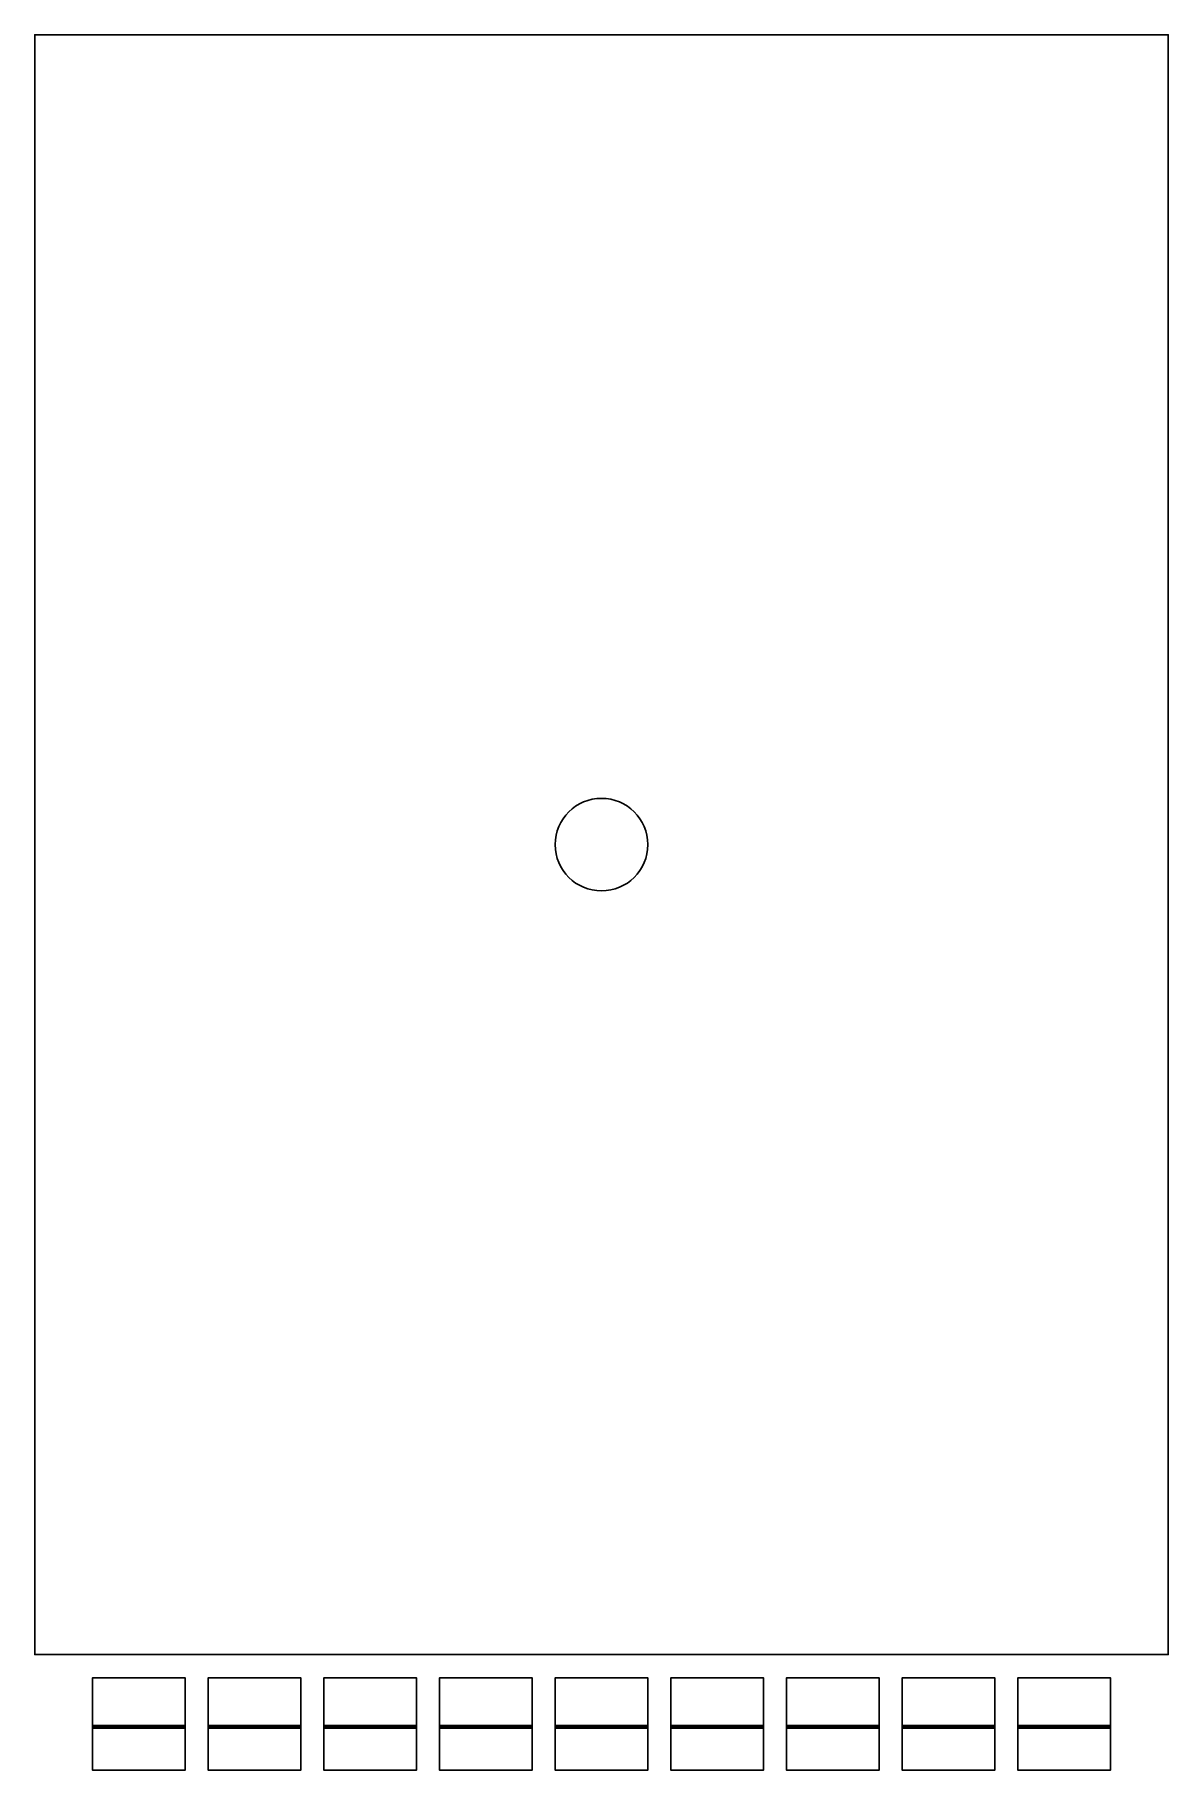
# Model space of a CAD drawing. Header units: metres. Extents: x -16.4 to 2.5, y -1.6 to 7.
# Drawn here: x -2.45 to 2.45, y -0.5 to 7 of the extents above; entities outside this region: 1.
import ezdxf

# ---------------------------------------------------------------- set-up
doc = ezdxf.new("R2010")
doc.units = ezdxf.units.M

msp = doc.modelspace()

# ---------------------------------------------------------------- linework, layer by layer
at = {"layer": 'Fixed Shading', "color": 9}
for points in [[(-1.8, -0.1002, 0.76349), (-2.2, -0.1002, 0.76349), (-2.2, -0.50014, 0.75651), (-1.8, -0.50014, 0.75651)], [(-1.8, -0.50014, 0.75651), (-2.2, -0.50014, 0.75651), (-2.2, -0.1002, 0.76349), (-1.8, -0.1002, 0.76349)], [(-2.2, -0.1002, 0.76349), (-2.2, -0.50021, 0.76051), (-2.2, -0.50014, 0.75651)], [(-2.2, -0.50014, 0.75651), (-2.2, -0.50021, 0.76051), (-2.2, -0.1002, 0.76349)], [(-1.8, -0.1002, 0.76349), (-2.2, -0.10027, 0.76749), (-2.2, -0.1002, 0.76349)], [(-2.2, -0.1002, 0.76349), (-2.2, -0.10027, 0.76749), (-1.8, -0.1002, 0.76349)], [(-1.8, -0.1002, 1.26349), (-2.2, -0.1002, 1.26349), (-2.2, -0.50014, 1.25651), (-1.8, -0.50014, 1.25651)], [(-1.8, -0.50014, 1.25651), (-2.2, -0.50014, 1.25651), (-2.2, -0.1002, 1.26349), (-1.8, -0.1002, 1.26349)], [(-2.2, -0.1002, 1.26349), (-2.2, -0.50021, 1.26051), (-2.2, -0.50014, 1.25651)], [(-2.2, -0.50014, 1.25651), (-2.2, -0.50021, 1.26051), (-2.2, -0.1002, 1.26349)], [(-1.8, -0.1002, 1.26349), (-2.2, -0.10027, 1.26749), (-2.2, -0.1002, 1.26349)], [(-2.2, -0.1002, 1.26349), (-2.2, -0.10027, 1.26749), (-1.8, -0.1002, 1.26349)], [(-1.8, -0.50021, 0.76051), (-2.2, -0.50021, 0.76051), (-2.2, -0.10027, 0.76749), (-1.8, -0.10027, 0.76749)], [(-1.8, -0.10027, 0.76749), (-2.2, -0.10027, 0.76749), (-2.2, -0.50021, 0.76051), (-1.8, -0.50021, 0.76051)], [(-1.8, -0.50021, 1.26051), (-2.2, -0.50021, 1.26051), (-2.2, -0.10027, 1.26749), (-1.8, -0.10027, 1.26749)], [(-1.8, -0.10027, 1.26749), (-2.2, -0.10027, 1.26749), (-2.2, -0.50021, 1.26051), (-1.8, -0.50021, 1.26051)], [(-1.8, -0.50014, 0.75651), (-1.8, -0.10027, 0.76749), (-1.8, -0.1002, 0.76349)], [(-1.8, -0.1002, 0.76349), (-1.8, -0.10027, 0.76749), (-1.8, -0.50014, 0.75651)], [(-1.8, -0.50014, 1.25651), (-1.8, -0.10027, 1.26749), (-1.8, -0.1002, 1.26349)], [(-1.8, -0.1002, 1.26349), (-1.8, -0.10027, 1.26749), (-1.8, -0.50014, 1.25651)], [(-1.3, -0.1002, 0.76349), (-1.7, -0.1002, 0.76349), (-1.7, -0.50014, 0.75651), (-1.3, -0.50014, 0.75651)], [(-1.3, -0.50014, 0.75651), (-1.7, -0.50014, 0.75651), (-1.7, -0.1002, 0.76349), (-1.3, -0.1002, 0.76349)], [(-1.7, -0.1002, 0.76349), (-1.7, -0.50021, 0.76051), (-1.7, -0.50014, 0.75651)], [(-1.7, -0.50014, 0.75651), (-1.7, -0.50021, 0.76051), (-1.7, -0.1002, 0.76349)], [(-1.3, -0.1002, 0.76349), (-1.7, -0.10027, 0.76749), (-1.7, -0.1002, 0.76349)], [(-1.7, -0.1002, 0.76349), (-1.7, -0.10027, 0.76749), (-1.3, -0.1002, 0.76349)], [(-1.3, -0.1002, 1.26349), (-1.7, -0.1002, 1.26349), (-1.7, -0.50014, 1.25651), (-1.3, -0.50014, 1.25651)], [(-1.3, -0.50014, 1.25651), (-1.7, -0.50014, 1.25651), (-1.7, -0.1002, 1.26349), (-1.3, -0.1002, 1.26349)], [(-1.7, -0.1002, 1.26349), (-1.7, -0.50021, 1.26051), (-1.7, -0.50014, 1.25651)], [(-1.7, -0.50014, 1.25651), (-1.7, -0.50021, 1.26051), (-1.7, -0.1002, 1.26349)], [(-1.3, -0.1002, 1.26349), (-1.7, -0.10027, 1.26749), (-1.7, -0.1002, 1.26349)], [(-1.7, -0.1002, 1.26349), (-1.7, -0.10027, 1.26749), (-1.3, -0.1002, 1.26349)], [(-1.3, -0.50021, 0.76051), (-1.7, -0.50021, 0.76051), (-1.7, -0.10027, 0.76749), (-1.3, -0.10027, 0.76749)], [(-1.3, -0.10027, 0.76749), (-1.7, -0.10027, 0.76749), (-1.7, -0.50021, 0.76051), (-1.3, -0.50021, 0.76051)], [(-1.3, -0.50021, 1.26051), (-1.7, -0.50021, 1.26051), (-1.7, -0.10027, 1.26749), (-1.3, -0.10027, 1.26749)], [(-1.3, -0.10027, 1.26749), (-1.7, -0.10027, 1.26749), (-1.7, -0.50021, 1.26051), (-1.3, -0.50021, 1.26051)], [(-1.3, -0.50014, 0.75651), (-1.3, -0.10027, 0.76749), (-1.3, -0.1002, 0.76349)], [(-1.3, -0.1002, 0.76349), (-1.3, -0.10027, 0.76749), (-1.3, -0.50014, 0.75651)], [(-1.3, -0.50014, 1.25651), (-1.3, -0.10027, 1.26749), (-1.3, -0.1002, 1.26349)], [(-1.3, -0.1002, 1.26349), (-1.3, -0.10027, 1.26749), (-1.3, -0.50014, 1.25651)], [(-0.8, -0.1002, 0.76349), (-1.2, -0.1002, 0.76349), (-1.2, -0.50014, 0.75651), (-0.8, -0.50014, 0.75651)], [(-0.8, -0.50014, 0.75651), (-1.2, -0.50014, 0.75651), (-1.2, -0.1002, 0.76349), (-0.8, -0.1002, 0.76349)], [(-1.2, -0.1002, 0.76349), (-1.2, -0.50021, 0.76051), (-1.2, -0.50014, 0.75651)], [(-1.2, -0.50014, 0.75651), (-1.2, -0.50021, 0.76051), (-1.2, -0.1002, 0.76349)], [(-0.8, -0.1002, 0.76349), (-1.2, -0.10027, 0.76749), (-1.2, -0.1002, 0.76349)], [(-1.2, -0.1002, 0.76349), (-1.2, -0.10027, 0.76749), (-0.8, -0.1002, 0.76349)], [(-0.8, -0.1002, 1.26349), (-1.2, -0.1002, 1.26349), (-1.2, -0.50014, 1.25651), (-0.8, -0.50014, 1.25651)], [(-0.8, -0.50014, 1.25651), (-1.2, -0.50014, 1.25651), (-1.2, -0.1002, 1.26349), (-0.8, -0.1002, 1.26349)], [(-1.2, -0.1002, 1.26349), (-1.2, -0.50021, 1.26051), (-1.2, -0.50014, 1.25651)], [(-1.2, -0.50014, 1.25651), (-1.2, -0.50021, 1.26051), (-1.2, -0.1002, 1.26349)], [(-0.8, -0.1002, 1.26349), (-1.2, -0.10027, 1.26749), (-1.2, -0.1002, 1.26349)], [(-1.2, -0.1002, 1.26349), (-1.2, -0.10027, 1.26749), (-0.8, -0.1002, 1.26349)], [(-0.8, -0.50021, 0.76051), (-1.2, -0.50021, 0.76051), (-1.2, -0.10027, 0.76749), (-0.8, -0.10027, 0.76749)], [(-0.8, -0.10027, 0.76749), (-1.2, -0.10027, 0.76749), (-1.2, -0.50021, 0.76051), (-0.8, -0.50021, 0.76051)], [(-0.8, -0.50021, 1.26051), (-1.2, -0.50021, 1.26051), (-1.2, -0.10027, 1.26749), (-0.8, -0.10027, 1.26749)], [(-0.8, -0.10027, 1.26749), (-1.2, -0.10027, 1.26749), (-1.2, -0.50021, 1.26051), (-0.8, -0.50021, 1.26051)], [(-0.8, -0.50014, 0.75651), (-0.8, -0.10027, 0.76749), (-0.8, -0.1002, 0.76349)], [(-0.8, -0.1002, 0.76349), (-0.8, -0.10027, 0.76749), (-0.8, -0.50014, 0.75651)], [(-0.8, -0.50014, 1.25651), (-0.8, -0.10027, 1.26749), (-0.8, -0.1002, 1.26349)], [(-0.8, -0.1002, 1.26349), (-0.8, -0.10027, 1.26749), (-0.8, -0.50014, 1.25651)], [(-0.3, -0.1002, 0.76349), (-0.7, -0.1002, 0.76349), (-0.7, -0.50014, 0.75651), (-0.3, -0.50014, 0.75651)], [(-0.3, -0.50014, 0.75651), (-0.7, -0.50014, 0.75651), (-0.7, -0.1002, 0.76349), (-0.3, -0.1002, 0.76349)], [(-0.7, -0.1002, 0.76349), (-0.7, -0.50021, 0.76051), (-0.7, -0.50014, 0.75651)], [(-0.7, -0.50014, 0.75651), (-0.7, -0.50021, 0.76051), (-0.7, -0.1002, 0.76349)], [(-0.3, -0.1002, 0.76349), (-0.7, -0.10027, 0.76749), (-0.7, -0.1002, 0.76349)], [(-0.7, -0.1002, 0.76349), (-0.7, -0.10027, 0.76749), (-0.3, -0.1002, 0.76349)], [(-0.3, -0.1002, 1.26349), (-0.7, -0.1002, 1.26349), (-0.7, -0.50014, 1.25651), (-0.3, -0.50014, 1.25651)], [(-0.3, -0.50014, 1.25651), (-0.7, -0.50014, 1.25651), (-0.7, -0.1002, 1.26349), (-0.3, -0.1002, 1.26349)], [(-0.7, -0.1002, 1.26349), (-0.7, -0.50021, 1.26051), (-0.7, -0.50014, 1.25651)], [(-0.7, -0.50014, 1.25651), (-0.7, -0.50021, 1.26051), (-0.7, -0.1002, 1.26349)], [(-0.3, -0.1002, 1.26349), (-0.7, -0.10027, 1.26749), (-0.7, -0.1002, 1.26349)], [(-0.7, -0.1002, 1.26349), (-0.7, -0.10027, 1.26749), (-0.3, -0.1002, 1.26349)], [(-0.3, -0.50021, 0.76051), (-0.7, -0.50021, 0.76051), (-0.7, -0.10027, 0.76749), (-0.3, -0.10027, 0.76749)], [(-0.3, -0.10027, 0.76749), (-0.7, -0.10027, 0.76749), (-0.7, -0.50021, 0.76051), (-0.3, -0.50021, 0.76051)], [(-0.3, -0.50021, 1.26051), (-0.7, -0.50021, 1.26051), (-0.7, -0.10027, 1.26749), (-0.3, -0.10027, 1.26749)], [(-0.3, -0.10027, 1.26749), (-0.7, -0.10027, 1.26749), (-0.7, -0.50021, 1.26051), (-0.3, -0.50021, 1.26051)], [(-0.3, -0.50014, 0.75651), (-0.3, -0.10027, 0.76749), (-0.3, -0.1002, 0.76349)], [(-0.3, -0.1002, 0.76349), (-0.3, -0.10027, 0.76749), (-0.3, -0.50014, 0.75651)], [(-0.3, -0.50014, 1.25651), (-0.3, -0.10027, 1.26749), (-0.3, -0.1002, 1.26349)], [(-0.3, -0.1002, 1.26349), (-0.3, -0.10027, 1.26749), (-0.3, -0.50014, 1.25651)], [(0.2, -0.1002, 0.76349), (-0.2, -0.1002, 0.76349), (-0.2, -0.50014, 0.75651), (0.2, -0.50014, 0.75651)], [(0.2, -0.50014, 0.75651), (-0.2, -0.50014, 0.75651), (-0.2, -0.1002, 0.76349), (0.2, -0.1002, 0.76349)], [(-0.2, -0.1002, 0.76349), (-0.2, -0.50021, 0.76051), (-0.2, -0.50014, 0.75651)], [(-0.2, -0.50014, 0.75651), (-0.2, -0.50021, 0.76051), (-0.2, -0.1002, 0.76349)], [(0.2, -0.1002, 0.76349), (-0.2, -0.10027, 0.76749), (-0.2, -0.1002, 0.76349)], [(-0.2, -0.1002, 0.76349), (-0.2, -0.10027, 0.76749), (0.2, -0.1002, 0.76349)], [(0.2, -0.1002, 1.26349), (-0.2, -0.1002, 1.26349), (-0.2, -0.50014, 1.25651), (0.2, -0.50014, 1.25651)], [(0.2, -0.50014, 1.25651), (-0.2, -0.50014, 1.25651), (-0.2, -0.1002, 1.26349), (0.2, -0.1002, 1.26349)], [(-0.2, -0.1002, 1.26349), (-0.2, -0.50021, 1.26051), (-0.2, -0.50014, 1.25651)], [(-0.2, -0.50014, 1.25651), (-0.2, -0.50021, 1.26051), (-0.2, -0.1002, 1.26349)], [(0.2, -0.1002, 1.26349), (-0.2, -0.10027, 1.26749), (-0.2, -0.1002, 1.26349)], [(-0.2, -0.1002, 1.26349), (-0.2, -0.10027, 1.26749), (0.2, -0.1002, 1.26349)], [(0.2, -0.50021, 0.76051), (-0.2, -0.50021, 0.76051), (-0.2, -0.10027, 0.76749), (0.2, -0.10027, 0.76749)], [(0.2, -0.10027, 0.76749), (-0.2, -0.10027, 0.76749), (-0.2, -0.50021, 0.76051), (0.2, -0.50021, 0.76051)], [(0.2, -0.50021, 1.26051), (-0.2, -0.50021, 1.26051), (-0.2, -0.10027, 1.26749), (0.2, -0.10027, 1.26749)], [(0.2, -0.10027, 1.26749), (-0.2, -0.10027, 1.26749), (-0.2, -0.50021, 1.26051), (0.2, -0.50021, 1.26051)], [(0.2, -0.50014, 0.75651), (0.2, -0.10027, 0.76749), (0.2, -0.1002, 0.76349)], [(0.2, -0.1002, 0.76349), (0.2, -0.10027, 0.76749), (0.2, -0.50014, 0.75651)], [(0.2, -0.50014, 1.25651), (0.2, -0.10027, 1.26749), (0.2, -0.1002, 1.26349)], [(0.2, -0.1002, 1.26349), (0.2, -0.10027, 1.26749), (0.2, -0.50014, 1.25651)], [(0.7, -0.1002, 0.76349), (0.3, -0.1002, 0.76349), (0.3, -0.50014, 0.75651), (0.7, -0.50014, 0.75651)], [(0.7, -0.50014, 0.75651), (0.3, -0.50014, 0.75651), (0.3, -0.1002, 0.76349), (0.7, -0.1002, 0.76349)], [(0.3, -0.1002, 0.76349), (0.3, -0.50021, 0.76051), (0.3, -0.50014, 0.75651)], [(0.3, -0.50014, 0.75651), (0.3, -0.50021, 0.76051), (0.3, -0.1002, 0.76349)], [(0.7, -0.1002, 0.76349), (0.3, -0.10027, 0.76749), (0.3, -0.1002, 0.76349)], [(0.3, -0.1002, 0.76349), (0.3, -0.10027, 0.76749), (0.7, -0.1002, 0.76349)], [(0.7, -0.1002, 1.26349), (0.3, -0.1002, 1.26349), (0.3, -0.50014, 1.25651), (0.7, -0.50014, 1.25651)], [(0.7, -0.50014, 1.25651), (0.3, -0.50014, 1.25651), (0.3, -0.1002, 1.26349), (0.7, -0.1002, 1.26349)], [(0.3, -0.1002, 1.26349), (0.3, -0.50021, 1.26051), (0.3, -0.50014, 1.25651)], [(0.3, -0.50014, 1.25651), (0.3, -0.50021, 1.26051), (0.3, -0.1002, 1.26349)], [(0.7, -0.1002, 1.26349), (0.3, -0.10027, 1.26749), (0.3, -0.1002, 1.26349)], [(0.3, -0.1002, 1.26349), (0.3, -0.10027, 1.26749), (0.7, -0.1002, 1.26349)], [(0.7, -0.50021, 0.76051), (0.3, -0.50021, 0.76051), (0.3, -0.10027, 0.76749), (0.7, -0.10027, 0.76749)], [(0.7, -0.10027, 0.76749), (0.3, -0.10027, 0.76749), (0.3, -0.50021, 0.76051), (0.7, -0.50021, 0.76051)], [(0.7, -0.50021, 1.26051), (0.3, -0.50021, 1.26051), (0.3, -0.10027, 1.26749), (0.7, -0.10027, 1.26749)], [(0.7, -0.10027, 1.26749), (0.3, -0.10027, 1.26749), (0.3, -0.50021, 1.26051), (0.7, -0.50021, 1.26051)], [(0.7, -0.50014, 0.75651), (0.7, -0.10027, 0.76749), (0.7, -0.1002, 0.76349)], [(0.7, -0.1002, 0.76349), (0.7, -0.10027, 0.76749), (0.7, -0.50014, 0.75651)], [(0.7, -0.50014, 1.25651), (0.7, -0.10027, 1.26749), (0.7, -0.1002, 1.26349)], [(0.7, -0.1002, 1.26349), (0.7, -0.10027, 1.26749), (0.7, -0.50014, 1.25651)], [(1.2, -0.1002, 0.76349), (0.8, -0.1002, 0.76349), (0.8, -0.50014, 0.75651), (1.2, -0.50014, 0.75651)], [(1.2, -0.50014, 0.75651), (0.8, -0.50014, 0.75651), (0.8, -0.1002, 0.76349), (1.2, -0.1002, 0.76349)], [(0.8, -0.1002, 0.76349), (0.8, -0.50021, 0.76051), (0.8, -0.50014, 0.75651)], [(0.8, -0.50014, 0.75651), (0.8, -0.50021, 0.76051), (0.8, -0.1002, 0.76349)], [(1.2, -0.1002, 0.76349), (0.8, -0.10027, 0.76749), (0.8, -0.1002, 0.76349)], [(0.8, -0.1002, 0.76349), (0.8, -0.10027, 0.76749), (1.2, -0.1002, 0.76349)], [(1.2, -0.1002, 1.26349), (0.8, -0.1002, 1.26349), (0.8, -0.50014, 1.25651), (1.2, -0.50014, 1.25651)], [(1.2, -0.50014, 1.25651), (0.8, -0.50014, 1.25651), (0.8, -0.1002, 1.26349), (1.2, -0.1002, 1.26349)], [(0.8, -0.1002, 1.26349), (0.8, -0.50021, 1.26051), (0.8, -0.50014, 1.25651)], [(0.8, -0.50014, 1.25651), (0.8, -0.50021, 1.26051), (0.8, -0.1002, 1.26349)], [(1.2, -0.1002, 1.26349), (0.8, -0.10027, 1.26749), (0.8, -0.1002, 1.26349)], [(0.8, -0.1002, 1.26349), (0.8, -0.10027, 1.26749), (1.2, -0.1002, 1.26349)], [(1.2, -0.50021, 0.76051), (0.8, -0.50021, 0.76051), (0.8, -0.10027, 0.76749), (1.2, -0.10027, 0.76749)], [(1.2, -0.10027, 0.76749), (0.8, -0.10027, 0.76749), (0.8, -0.50021, 0.76051), (1.2, -0.50021, 0.76051)], [(1.2, -0.50021, 1.26051), (0.8, -0.50021, 1.26051), (0.8, -0.10027, 1.26749), (1.2, -0.10027, 1.26749)], [(1.2, -0.10027, 1.26749), (0.8, -0.10027, 1.26749), (0.8, -0.50021, 1.26051), (1.2, -0.50021, 1.26051)], [(1.2, -0.50014, 0.75651), (1.2, -0.10027, 0.76749), (1.2, -0.1002, 0.76349)], [(1.2, -0.1002, 0.76349), (1.2, -0.10027, 0.76749), (1.2, -0.50014, 0.75651)], [(1.2, -0.50014, 1.25651), (1.2, -0.10027, 1.26749), (1.2, -0.1002, 1.26349)], [(1.2, -0.1002, 1.26349), (1.2, -0.10027, 1.26749), (1.2, -0.50014, 1.25651)], [(1.7, -0.1002, 0.76349), (1.3, -0.1002, 0.76349), (1.3, -0.50014, 0.75651), (1.7, -0.50014, 0.75651)], [(1.7, -0.50014, 0.75651), (1.3, -0.50014, 0.75651), (1.3, -0.1002, 0.76349), (1.7, -0.1002, 0.76349)], [(1.3, -0.1002, 0.76349), (1.3, -0.50021, 0.76051), (1.3, -0.50014, 0.75651)], [(1.3, -0.50014, 0.75651), (1.3, -0.50021, 0.76051), (1.3, -0.1002, 0.76349)], [(1.7, -0.1002, 0.76349), (1.3, -0.10027, 0.76749), (1.3, -0.1002, 0.76349)], [(1.3, -0.1002, 0.76349), (1.3, -0.10027, 0.76749), (1.7, -0.1002, 0.76349)], [(1.7, -0.1002, 1.26349), (1.3, -0.1002, 1.26349), (1.3, -0.50014, 1.25651), (1.7, -0.50014, 1.25651)], [(1.7, -0.50014, 1.25651), (1.3, -0.50014, 1.25651), (1.3, -0.1002, 1.26349), (1.7, -0.1002, 1.26349)], [(1.3, -0.1002, 1.26349), (1.3, -0.50021, 1.26051), (1.3, -0.50014, 1.25651)], [(1.3, -0.50014, 1.25651), (1.3, -0.50021, 1.26051), (1.3, -0.1002, 1.26349)], [(1.7, -0.1002, 1.26349), (1.3, -0.10027, 1.26749), (1.3, -0.1002, 1.26349)], [(1.3, -0.1002, 1.26349), (1.3, -0.10027, 1.26749), (1.7, -0.1002, 1.26349)], [(1.7, -0.50021, 0.76051), (1.3, -0.50021, 0.76051), (1.3, -0.10027, 0.76749), (1.7, -0.10027, 0.76749)], [(1.7, -0.10027, 0.76749), (1.3, -0.10027, 0.76749), (1.3, -0.50021, 0.76051), (1.7, -0.50021, 0.76051)], [(1.7, -0.50021, 1.26051), (1.3, -0.50021, 1.26051), (1.3, -0.10027, 1.26749), (1.7, -0.10027, 1.26749)], [(1.7, -0.10027, 1.26749), (1.3, -0.10027, 1.26749), (1.3, -0.50021, 1.26051), (1.7, -0.50021, 1.26051)], [(1.7, -0.50014, 0.75651), (1.7, -0.10027, 0.76749), (1.7, -0.1002, 0.76349)], [(1.7, -0.1002, 0.76349), (1.7, -0.10027, 0.76749), (1.7, -0.50014, 0.75651)], [(1.7, -0.50014, 1.25651), (1.7, -0.10027, 1.26749), (1.7, -0.1002, 1.26349)], [(1.7, -0.1002, 1.26349), (1.7, -0.10027, 1.26749), (1.7, -0.50014, 1.25651)], [(2.2, -0.1002, 0.76349), (1.8, -0.1002, 0.76349), (1.8, -0.50014, 0.75651), (2.2, -0.50014, 0.75651)], [(2.2, -0.50014, 0.75651), (1.8, -0.50014, 0.75651), (1.8, -0.1002, 0.76349), (2.2, -0.1002, 0.76349)], [(1.8, -0.1002, 0.76349), (1.8, -0.50021, 0.76051), (1.8, -0.50014, 0.75651)], [(1.8, -0.50014, 0.75651), (1.8, -0.50021, 0.76051), (1.8, -0.1002, 0.76349)], [(2.2, -0.1002, 0.76349), (1.8, -0.10027, 0.76749), (1.8, -0.1002, 0.76349)], [(1.8, -0.1002, 0.76349), (1.8, -0.10027, 0.76749), (2.2, -0.1002, 0.76349)], [(2.2, -0.1002, 1.26349), (1.8, -0.1002, 1.26349), (1.8, -0.50014, 1.25651), (2.2, -0.50014, 1.25651)], [(2.2, -0.50014, 1.25651), (1.8, -0.50014, 1.25651), (1.8, -0.1002, 1.26349), (2.2, -0.1002, 1.26349)], [(1.8, -0.1002, 1.26349), (1.8, -0.50021, 1.26051), (1.8, -0.50014, 1.25651)], [(1.8, -0.50014, 1.25651), (1.8, -0.50021, 1.26051), (1.8, -0.1002, 1.26349)], [(2.2, -0.1002, 1.26349), (1.8, -0.10027, 1.26749), (1.8, -0.1002, 1.26349)], [(1.8, -0.1002, 1.26349), (1.8, -0.10027, 1.26749), (2.2, -0.1002, 1.26349)], [(2.2, -0.50021, 0.76051), (1.8, -0.50021, 0.76051), (1.8, -0.10027, 0.76749), (2.2, -0.10027, 0.76749)], [(2.2, -0.10027, 0.76749), (1.8, -0.10027, 0.76749), (1.8, -0.50021, 0.76051), (2.2, -0.50021, 0.76051)], [(2.2, -0.50021, 1.26051), (1.8, -0.50021, 1.26051), (1.8, -0.10027, 1.26749), (2.2, -0.10027, 1.26749)], [(2.2, -0.10027, 1.26749), (1.8, -0.10027, 1.26749), (1.8, -0.50021, 1.26051), (2.2, -0.50021, 1.26051)], [(2.2, -0.50014, 0.75651), (2.2, -0.10027, 0.76749), (2.2, -0.1002, 0.76349)], [(2.2, -0.1002, 0.76349), (2.2, -0.10027, 0.76749), (2.2, -0.50014, 0.75651)], [(2.2, -0.50014, 1.25651), (2.2, -0.10027, 1.26749), (2.2, -0.1002, 1.26349)], [(2.2, -0.1002, 1.26349), (2.2, -0.10027, 1.26749), (2.2, -0.50014, 1.25651)], [(-1.8, -0.30651, -1.04986), (-2.2, -0.30651, -1.04986), (-2.2, -0.31349, -1.4498), (-1.8, -0.31349, -1.4498)], [(-1.8, -0.31349, -1.4498), (-2.2, -0.31349, -1.4498), (-2.2, -0.30651, -1.04986), (-1.8, -0.30651, -1.04986)], [(-2.2, -0.30651, -1.04986), (-2.2, -0.31749, -1.44973), (-2.2, -0.31349, -1.4498)], [(-2.2, -0.31349, -1.4498), (-2.2, -0.31749, -1.44973), (-2.2, -0.30651, -1.04986)], [(-1.8, -0.30651, -1.04986), (-2.2, -0.31051, -1.04979), (-2.2, -0.30651, -1.04986)], [(-2.2, -0.30651, -1.04986), (-2.2, -0.31051, -1.04979), (-1.8, -0.30651, -1.04986)], [(-1.8, -0.30651, -0.54986), (-2.2, -0.30651, -0.54986), (-2.2, -0.31349, -0.9498), (-1.8, -0.31349, -0.9498)], [(-1.8, -0.31349, -0.9498), (-2.2, -0.31349, -0.9498), (-2.2, -0.30651, -0.54986), (-1.8, -0.30651, -0.54986)], [(-2.2, -0.30651, -0.54986), (-2.2, -0.31749, -0.94973), (-2.2, -0.31349, -0.9498)], [(-2.2, -0.31349, -0.9498), (-2.2, -0.31749, -0.94973), (-2.2, -0.30651, -0.54986)], [(-1.8, -0.30651, -0.54986), (-2.2, -0.31051, -0.54979), (-2.2, -0.30651, -0.54986)], [(-2.2, -0.30651, -0.54986), (-2.2, -0.31051, -0.54979), (-1.8, -0.30651, -0.54986)], [(-1.8, -0.30651, -0.04986), (-2.2, -0.30651, -0.04986), (-2.2, -0.31349, -0.4498), (-1.8, -0.31349, -0.4498)], [(-1.8, -0.31349, -0.4498), (-2.2, -0.31349, -0.4498), (-2.2, -0.30651, -0.04986), (-1.8, -0.30651, -0.04986)], [(-2.2, -0.30651, -0.04986), (-2.2, -0.31749, -0.44973), (-2.2, -0.31349, -0.4498)], [(-2.2, -0.31349, -0.4498), (-2.2, -0.31749, -0.44973), (-2.2, -0.30651, -0.04986)], [(-1.8, -0.30651, -0.04986), (-2.2, -0.31051, -0.04979), (-2.2, -0.30651, -0.04986)], [(-2.2, -0.30651, -0.04986), (-2.2, -0.31051, -0.04979), (-1.8, -0.30651, -0.04986)], [(-1.8, -0.30651, 0.45014), (-2.2, -0.30651, 0.45014), (-2.2, -0.31349, 0.0502), (-1.8, -0.31349, 0.0502)], [(-1.8, -0.31349, 0.0502), (-2.2, -0.31349, 0.0502), (-2.2, -0.30651, 0.45014), (-1.8, -0.30651, 0.45014)], [(-2.2, -0.30651, 0.45014), (-2.2, -0.31749, 0.05027), (-2.2, -0.31349, 0.0502)], [(-2.2, -0.31349, 0.0502), (-2.2, -0.31749, 0.05027), (-2.2, -0.30651, 0.45014)], [(-1.8, -0.30651, 0.45014), (-2.2, -0.31051, 0.45021), (-2.2, -0.30651, 0.45014)], [(-2.2, -0.30651, 0.45014), (-2.2, -0.31051, 0.45021), (-1.8, -0.30651, 0.45014)], [(-1.8, -0.31749, -1.44973), (-2.2, -0.31749, -1.44973), (-2.2, -0.31051, -1.04979), (-1.8, -0.31051, -1.04979)], [(-1.8, -0.31051, -1.04979), (-2.2, -0.31051, -1.04979), (-2.2, -0.31749, -1.44973), (-1.8, -0.31749, -1.44973)], [(-1.8, -0.31749, -0.94973), (-2.2, -0.31749, -0.94973), (-2.2, -0.31051, -0.54979), (-1.8, -0.31051, -0.54979)], [(-1.8, -0.31051, -0.54979), (-2.2, -0.31051, -0.54979), (-2.2, -0.31749, -0.94973), (-1.8, -0.31749, -0.94973)], [(-1.8, -0.31749, -0.44973), (-2.2, -0.31749, -0.44973), (-2.2, -0.31051, -0.04979), (-1.8, -0.31051, -0.04979)], [(-1.8, -0.31051, -0.04979), (-2.2, -0.31051, -0.04979), (-2.2, -0.31749, -0.44973), (-1.8, -0.31749, -0.44973)], [(-1.8, -0.31749, 0.05027), (-2.2, -0.31749, 0.05027), (-2.2, -0.31051, 0.45021), (-1.8, -0.31051, 0.45021)], [(-1.8, -0.31051, 0.45021), (-2.2, -0.31051, 0.45021), (-2.2, -0.31749, 0.05027), (-1.8, -0.31749, 0.05027)], [(-2.2, -0.31349, -1.4498), (-1.8, -0.31749, -1.44973), (-1.8, -0.31349, -1.4498)], [(-1.8, -0.31349, -1.4498), (-1.8, -0.31749, -1.44973), (-2.2, -0.31349, -1.4498)], [(-2.2, -0.31349, -0.9498), (-1.8, -0.31749, -0.94973), (-1.8, -0.31349, -0.9498)], [(-1.8, -0.31349, -0.9498), (-1.8, -0.31749, -0.94973), (-2.2, -0.31349, -0.9498)], [(-2.2, -0.31349, -0.4498), (-1.8, -0.31749, -0.44973), (-1.8, -0.31349, -0.4498)], [(-1.8, -0.31349, -0.4498), (-1.8, -0.31749, -0.44973), (-2.2, -0.31349, -0.4498)], [(-2.2, -0.31349, 0.0502), (-1.8, -0.31749, 0.05027), (-1.8, -0.31349, 0.0502)], [(-1.8, -0.31349, 0.0502), (-1.8, -0.31749, 0.05027), (-2.2, -0.31349, 0.0502)], [(-1.8, -0.31349, -1.4498), (-1.8, -0.31051, -1.04979), (-1.8, -0.30651, -1.04986)], [(-1.8, -0.30651, -1.04986), (-1.8, -0.31051, -1.04979), (-1.8, -0.31349, -1.4498)], [(-1.8, -0.31349, -0.9498), (-1.8, -0.31051, -0.54979), (-1.8, -0.30651, -0.54986)], [(-1.8, -0.30651, -0.54986), (-1.8, -0.31051, -0.54979), (-1.8, -0.31349, -0.9498)], [(-1.8, -0.31349, -0.4498), (-1.8, -0.31051, -0.04979), (-1.8, -0.30651, -0.04986)], [(-1.8, -0.30651, -0.04986), (-1.8, -0.31051, -0.04979), (-1.8, -0.31349, -0.4498)], [(-1.8, -0.31349, 0.0502), (-1.8, -0.31051, 0.45021), (-1.8, -0.30651, 0.45014)], [(-1.8, -0.30651, 0.45014), (-1.8, -0.31051, 0.45021), (-1.8, -0.31349, 0.0502)], [(-1.3, -0.30651, -1.04986), (-1.7, -0.30651, -1.04986), (-1.7, -0.31349, -1.4498), (-1.3, -0.31349, -1.4498)], [(-1.3, -0.31349, -1.4498), (-1.7, -0.31349, -1.4498), (-1.7, -0.30651, -1.04986), (-1.3, -0.30651, -1.04986)], [(-1.7, -0.30651, -1.04986), (-1.7, -0.31749, -1.44973), (-1.7, -0.31349, -1.4498)], [(-1.7, -0.31349, -1.4498), (-1.7, -0.31749, -1.44973), (-1.7, -0.30651, -1.04986)], [(-1.3, -0.30651, -1.04986), (-1.7, -0.31051, -1.04979), (-1.7, -0.30651, -1.04986)], [(-1.7, -0.30651, -1.04986), (-1.7, -0.31051, -1.04979), (-1.3, -0.30651, -1.04986)], [(-1.3, -0.30651, -0.54986), (-1.7, -0.30651, -0.54986), (-1.7, -0.31349, -0.9498), (-1.3, -0.31349, -0.9498)], [(-1.3, -0.31349, -0.9498), (-1.7, -0.31349, -0.9498), (-1.7, -0.30651, -0.54986), (-1.3, -0.30651, -0.54986)], [(-1.7, -0.30651, -0.54986), (-1.7, -0.31749, -0.94973), (-1.7, -0.31349, -0.9498)], [(-1.7, -0.31349, -0.9498), (-1.7, -0.31749, -0.94973), (-1.7, -0.30651, -0.54986)], [(-1.3, -0.30651, -0.54986), (-1.7, -0.31051, -0.54979), (-1.7, -0.30651, -0.54986)], [(-1.7, -0.30651, -0.54986), (-1.7, -0.31051, -0.54979), (-1.3, -0.30651, -0.54986)], [(-1.3, -0.30651, -0.04986), (-1.7, -0.30651, -0.04986), (-1.7, -0.31349, -0.4498), (-1.3, -0.31349, -0.4498)], [(-1.3, -0.31349, -0.4498), (-1.7, -0.31349, -0.4498), (-1.7, -0.30651, -0.04986), (-1.3, -0.30651, -0.04986)], [(-1.7, -0.30651, -0.04986), (-1.7, -0.31749, -0.44973), (-1.7, -0.31349, -0.4498)], [(-1.7, -0.31349, -0.4498), (-1.7, -0.31749, -0.44973), (-1.7, -0.30651, -0.04986)], [(-1.3, -0.30651, -0.04986), (-1.7, -0.31051, -0.04979), (-1.7, -0.30651, -0.04986)], [(-1.7, -0.30651, -0.04986), (-1.7, -0.31051, -0.04979), (-1.3, -0.30651, -0.04986)], [(-1.3, -0.30651, 0.45014), (-1.7, -0.30651, 0.45014), (-1.7, -0.31349, 0.0502), (-1.3, -0.31349, 0.0502)], [(-1.3, -0.31349, 0.0502), (-1.7, -0.31349, 0.0502), (-1.7, -0.30651, 0.45014), (-1.3, -0.30651, 0.45014)], [(-1.7, -0.30651, 0.45014), (-1.7, -0.31749, 0.05027), (-1.7, -0.31349, 0.0502)], [(-1.7, -0.31349, 0.0502), (-1.7, -0.31749, 0.05027), (-1.7, -0.30651, 0.45014)], [(-1.3, -0.30651, 0.45014), (-1.7, -0.31051, 0.45021), (-1.7, -0.30651, 0.45014)], [(-1.7, -0.30651, 0.45014), (-1.7, -0.31051, 0.45021), (-1.3, -0.30651, 0.45014)], [(-1.3, -0.31749, -1.44973), (-1.7, -0.31749, -1.44973), (-1.7, -0.31051, -1.04979), (-1.3, -0.31051, -1.04979)], [(-1.3, -0.31051, -1.04979), (-1.7, -0.31051, -1.04979), (-1.7, -0.31749, -1.44973), (-1.3, -0.31749, -1.44973)], [(-1.3, -0.31749, -0.94973), (-1.7, -0.31749, -0.94973), (-1.7, -0.31051, -0.54979), (-1.3, -0.31051, -0.54979)], [(-1.3, -0.31051, -0.54979), (-1.7, -0.31051, -0.54979), (-1.7, -0.31749, -0.94973), (-1.3, -0.31749, -0.94973)], [(-1.3, -0.31749, -0.44973), (-1.7, -0.31749, -0.44973), (-1.7, -0.31051, -0.04979), (-1.3, -0.31051, -0.04979)], [(-1.3, -0.31051, -0.04979), (-1.7, -0.31051, -0.04979), (-1.7, -0.31749, -0.44973), (-1.3, -0.31749, -0.44973)], [(-1.3, -0.31749, 0.05027), (-1.7, -0.31749, 0.05027), (-1.7, -0.31051, 0.45021), (-1.3, -0.31051, 0.45021)], [(-1.3, -0.31051, 0.45021), (-1.7, -0.31051, 0.45021), (-1.7, -0.31749, 0.05027), (-1.3, -0.31749, 0.05027)], [(-1.7, -0.31349, -1.4498), (-1.3, -0.31749, -1.44973), (-1.3, -0.31349, -1.4498)], [(-1.3, -0.31349, -1.4498), (-1.3, -0.31749, -1.44973), (-1.7, -0.31349, -1.4498)], [(-1.7, -0.31349, -0.9498), (-1.3, -0.31749, -0.94973), (-1.3, -0.31349, -0.9498)], [(-1.3, -0.31349, -0.9498), (-1.3, -0.31749, -0.94973), (-1.7, -0.31349, -0.9498)], [(-1.7, -0.31349, -0.4498), (-1.3, -0.31749, -0.44973), (-1.3, -0.31349, -0.4498)], [(-1.3, -0.31349, -0.4498), (-1.3, -0.31749, -0.44973), (-1.7, -0.31349, -0.4498)], [(-1.7, -0.31349, 0.0502), (-1.3, -0.31749, 0.05027), (-1.3, -0.31349, 0.0502)], [(-1.3, -0.31349, 0.0502), (-1.3, -0.31749, 0.05027), (-1.7, -0.31349, 0.0502)], [(-1.3, -0.31349, -1.4498), (-1.3, -0.31051, -1.04979), (-1.3, -0.30651, -1.04986)], [(-1.3, -0.30651, -1.04986), (-1.3, -0.31051, -1.04979), (-1.3, -0.31349, -1.4498)], [(-1.3, -0.31349, -0.9498), (-1.3, -0.31051, -0.54979), (-1.3, -0.30651, -0.54986)], [(-1.3, -0.30651, -0.54986), (-1.3, -0.31051, -0.54979), (-1.3, -0.31349, -0.9498)], [(-1.3, -0.31349, -0.4498), (-1.3, -0.31051, -0.04979), (-1.3, -0.30651, -0.04986)], [(-1.3, -0.30651, -0.04986), (-1.3, -0.31051, -0.04979), (-1.3, -0.31349, -0.4498)], [(-1.3, -0.31349, 0.0502), (-1.3, -0.31051, 0.45021), (-1.3, -0.30651, 0.45014)], [(-1.3, -0.30651, 0.45014), (-1.3, -0.31051, 0.45021), (-1.3, -0.31349, 0.0502)], [(-0.8, -0.30651, -1.04986), (-1.2, -0.30651, -1.04986), (-1.2, -0.31349, -1.4498), (-0.8, -0.31349, -1.4498)], [(-0.8, -0.31349, -1.4498), (-1.2, -0.31349, -1.4498), (-1.2, -0.30651, -1.04986), (-0.8, -0.30651, -1.04986)], [(-1.2, -0.30651, -1.04986), (-1.2, -0.31749, -1.44973), (-1.2, -0.31349, -1.4498)], [(-1.2, -0.31349, -1.4498), (-1.2, -0.31749, -1.44973), (-1.2, -0.30651, -1.04986)], [(-0.8, -0.30651, -1.04986), (-1.2, -0.31051, -1.04979), (-1.2, -0.30651, -1.04986)], [(-1.2, -0.30651, -1.04986), (-1.2, -0.31051, -1.04979), (-0.8, -0.30651, -1.04986)], [(-0.8, -0.30651, -0.54986), (-1.2, -0.30651, -0.54986), (-1.2, -0.31349, -0.9498), (-0.8, -0.31349, -0.9498)], [(-0.8, -0.31349, -0.9498), (-1.2, -0.31349, -0.9498), (-1.2, -0.30651, -0.54986), (-0.8, -0.30651, -0.54986)], [(-1.2, -0.30651, -0.54986), (-1.2, -0.31749, -0.94973), (-1.2, -0.31349, -0.9498)], [(-1.2, -0.31349, -0.9498), (-1.2, -0.31749, -0.94973), (-1.2, -0.30651, -0.54986)], [(-0.8, -0.30651, -0.54986), (-1.2, -0.31051, -0.54979), (-1.2, -0.30651, -0.54986)], [(-1.2, -0.30651, -0.54986), (-1.2, -0.31051, -0.54979), (-0.8, -0.30651, -0.54986)], [(-0.8, -0.30651, -0.04986), (-1.2, -0.30651, -0.04986), (-1.2, -0.31349, -0.4498), (-0.8, -0.31349, -0.4498)], [(-0.8, -0.31349, -0.4498), (-1.2, -0.31349, -0.4498), (-1.2, -0.30651, -0.04986), (-0.8, -0.30651, -0.04986)], [(-1.2, -0.30651, -0.04986), (-1.2, -0.31749, -0.44973), (-1.2, -0.31349, -0.4498)], [(-1.2, -0.31349, -0.4498), (-1.2, -0.31749, -0.44973), (-1.2, -0.30651, -0.04986)], [(-0.8, -0.30651, -0.04986), (-1.2, -0.31051, -0.04979), (-1.2, -0.30651, -0.04986)], [(-1.2, -0.30651, -0.04986), (-1.2, -0.31051, -0.04979), (-0.8, -0.30651, -0.04986)], [(-0.8, -0.30651, 0.45014), (-1.2, -0.30651, 0.45014), (-1.2, -0.31349, 0.0502), (-0.8, -0.31349, 0.0502)], [(-0.8, -0.31349, 0.0502), (-1.2, -0.31349, 0.0502), (-1.2, -0.30651, 0.45014), (-0.8, -0.30651, 0.45014)], [(-1.2, -0.30651, 0.45014), (-1.2, -0.31749, 0.05027), (-1.2, -0.31349, 0.0502)], [(-1.2, -0.31349, 0.0502), (-1.2, -0.31749, 0.05027), (-1.2, -0.30651, 0.45014)], [(-0.8, -0.30651, 0.45014), (-1.2, -0.31051, 0.45021), (-1.2, -0.30651, 0.45014)], [(-1.2, -0.30651, 0.45014), (-1.2, -0.31051, 0.45021), (-0.8, -0.30651, 0.45014)], [(-0.8, -0.31749, -1.44973), (-1.2, -0.31749, -1.44973), (-1.2, -0.31051, -1.04979), (-0.8, -0.31051, -1.04979)], [(-0.8, -0.31051, -1.04979), (-1.2, -0.31051, -1.04979), (-1.2, -0.31749, -1.44973), (-0.8, -0.31749, -1.44973)], [(-0.8, -0.31749, -0.94973), (-1.2, -0.31749, -0.94973), (-1.2, -0.31051, -0.54979), (-0.8, -0.31051, -0.54979)], [(-0.8, -0.31051, -0.54979), (-1.2, -0.31051, -0.54979), (-1.2, -0.31749, -0.94973), (-0.8, -0.31749, -0.94973)], [(-0.8, -0.31749, -0.44973), (-1.2, -0.31749, -0.44973), (-1.2, -0.31051, -0.04979), (-0.8, -0.31051, -0.04979)], [(-0.8, -0.31051, -0.04979), (-1.2, -0.31051, -0.04979), (-1.2, -0.31749, -0.44973), (-0.8, -0.31749, -0.44973)], [(-0.8, -0.31749, 0.05027), (-1.2, -0.31749, 0.05027), (-1.2, -0.31051, 0.45021), (-0.8, -0.31051, 0.45021)], [(-0.8, -0.31051, 0.45021), (-1.2, -0.31051, 0.45021), (-1.2, -0.31749, 0.05027), (-0.8, -0.31749, 0.05027)], [(-1.2, -0.31349, -1.4498), (-0.8, -0.31749, -1.44973), (-0.8, -0.31349, -1.4498)], [(-0.8, -0.31349, -1.4498), (-0.8, -0.31749, -1.44973), (-1.2, -0.31349, -1.4498)], [(-1.2, -0.31349, -0.9498), (-0.8, -0.31749, -0.94973), (-0.8, -0.31349, -0.9498)], [(-0.8, -0.31349, -0.9498), (-0.8, -0.31749, -0.94973), (-1.2, -0.31349, -0.9498)], [(-1.2, -0.31349, -0.4498), (-0.8, -0.31749, -0.44973), (-0.8, -0.31349, -0.4498)], [(-0.8, -0.31349, -0.4498), (-0.8, -0.31749, -0.44973), (-1.2, -0.31349, -0.4498)], [(-1.2, -0.31349, 0.0502), (-0.8, -0.31749, 0.05027), (-0.8, -0.31349, 0.0502)], [(-0.8, -0.31349, 0.0502), (-0.8, -0.31749, 0.05027), (-1.2, -0.31349, 0.0502)], [(-0.8, -0.31349, -1.4498), (-0.8, -0.31051, -1.04979), (-0.8, -0.30651, -1.04986)], [(-0.8, -0.30651, -1.04986), (-0.8, -0.31051, -1.04979), (-0.8, -0.31349, -1.4498)], [(-0.8, -0.31349, -0.9498), (-0.8, -0.31051, -0.54979), (-0.8, -0.30651, -0.54986)], [(-0.8, -0.30651, -0.54986), (-0.8, -0.31051, -0.54979), (-0.8, -0.31349, -0.9498)], [(-0.8, -0.31349, -0.4498), (-0.8, -0.31051, -0.04979), (-0.8, -0.30651, -0.04986)], [(-0.8, -0.30651, -0.04986), (-0.8, -0.31051, -0.04979), (-0.8, -0.31349, -0.4498)], [(-0.8, -0.31349, 0.0502), (-0.8, -0.31051, 0.45021), (-0.8, -0.30651, 0.45014)], [(-0.8, -0.30651, 0.45014), (-0.8, -0.31051, 0.45021), (-0.8, -0.31349, 0.0502)], [(-0.3, -0.30651, -1.04986), (-0.7, -0.30651, -1.04986), (-0.7, -0.31349, -1.4498), (-0.3, -0.31349, -1.4498)], [(-0.3, -0.31349, -1.4498), (-0.7, -0.31349, -1.4498), (-0.7, -0.30651, -1.04986), (-0.3, -0.30651, -1.04986)], [(-0.7, -0.30651, -1.04986), (-0.7, -0.31749, -1.44973), (-0.7, -0.31349, -1.4498)], [(-0.7, -0.31349, -1.4498), (-0.7, -0.31749, -1.44973), (-0.7, -0.30651, -1.04986)], [(-0.3, -0.30651, -1.04986), (-0.7, -0.31051, -1.04979), (-0.7, -0.30651, -1.04986)], [(-0.7, -0.30651, -1.04986), (-0.7, -0.31051, -1.04979), (-0.3, -0.30651, -1.04986)], [(-0.3, -0.30651, -0.54986), (-0.7, -0.30651, -0.54986), (-0.7, -0.31349, -0.9498), (-0.3, -0.31349, -0.9498)], [(-0.3, -0.31349, -0.9498), (-0.7, -0.31349, -0.9498), (-0.7, -0.30651, -0.54986), (-0.3, -0.30651, -0.54986)], [(-0.7, -0.30651, -0.54986), (-0.7, -0.31749, -0.94973), (-0.7, -0.31349, -0.9498)], [(-0.7, -0.31349, -0.9498), (-0.7, -0.31749, -0.94973), (-0.7, -0.30651, -0.54986)], [(-0.3, -0.30651, -0.54986), (-0.7, -0.31051, -0.54979), (-0.7, -0.30651, -0.54986)], [(-0.7, -0.30651, -0.54986), (-0.7, -0.31051, -0.54979), (-0.3, -0.30651, -0.54986)], [(-0.3, -0.30651, -0.04986), (-0.7, -0.30651, -0.04986), (-0.7, -0.31349, -0.4498), (-0.3, -0.31349, -0.4498)], [(-0.3, -0.31349, -0.4498), (-0.7, -0.31349, -0.4498), (-0.7, -0.30651, -0.04986), (-0.3, -0.30651, -0.04986)], [(-0.7, -0.30651, -0.04986), (-0.7, -0.31749, -0.44973), (-0.7, -0.31349, -0.4498)], [(-0.7, -0.31349, -0.4498), (-0.7, -0.31749, -0.44973), (-0.7, -0.30651, -0.04986)], [(-0.3, -0.30651, -0.04986), (-0.7, -0.31051, -0.04979), (-0.7, -0.30651, -0.04986)], [(-0.7, -0.30651, -0.04986), (-0.7, -0.31051, -0.04979), (-0.3, -0.30651, -0.04986)], [(-0.3, -0.30651, 0.45014), (-0.7, -0.30651, 0.45014), (-0.7, -0.31349, 0.0502), (-0.3, -0.31349, 0.0502)], [(-0.3, -0.31349, 0.0502), (-0.7, -0.31349, 0.0502), (-0.7, -0.30651, 0.45014), (-0.3, -0.30651, 0.45014)], [(-0.7, -0.30651, 0.45014), (-0.7, -0.31749, 0.05027), (-0.7, -0.31349, 0.0502)], [(-0.7, -0.31349, 0.0502), (-0.7, -0.31749, 0.05027), (-0.7, -0.30651, 0.45014)], [(-0.3, -0.30651, 0.45014), (-0.7, -0.31051, 0.45021), (-0.7, -0.30651, 0.45014)], [(-0.7, -0.30651, 0.45014), (-0.7, -0.31051, 0.45021), (-0.3, -0.30651, 0.45014)], [(-0.3, -0.31749, -1.44973), (-0.7, -0.31749, -1.44973), (-0.7, -0.31051, -1.04979), (-0.3, -0.31051, -1.04979)], [(-0.3, -0.31051, -1.04979), (-0.7, -0.31051, -1.04979), (-0.7, -0.31749, -1.44973), (-0.3, -0.31749, -1.44973)], [(-0.3, -0.31749, -0.94973), (-0.7, -0.31749, -0.94973), (-0.7, -0.31051, -0.54979), (-0.3, -0.31051, -0.54979)], [(-0.3, -0.31051, -0.54979), (-0.7, -0.31051, -0.54979), (-0.7, -0.31749, -0.94973), (-0.3, -0.31749, -0.94973)], [(-0.3, -0.31749, -0.44973), (-0.7, -0.31749, -0.44973), (-0.7, -0.31051, -0.04979), (-0.3, -0.31051, -0.04979)], [(-0.3, -0.31051, -0.04979), (-0.7, -0.31051, -0.04979), (-0.7, -0.31749, -0.44973), (-0.3, -0.31749, -0.44973)], [(-0.3, -0.31749, 0.05027), (-0.7, -0.31749, 0.05027), (-0.7, -0.31051, 0.45021), (-0.3, -0.31051, 0.45021)], [(-0.3, -0.31051, 0.45021), (-0.7, -0.31051, 0.45021), (-0.7, -0.31749, 0.05027), (-0.3, -0.31749, 0.05027)], [(-0.7, -0.31349, -1.4498), (-0.3, -0.31749, -1.44973), (-0.3, -0.31349, -1.4498)], [(-0.3, -0.31349, -1.4498), (-0.3, -0.31749, -1.44973), (-0.7, -0.31349, -1.4498)], [(-0.7, -0.31349, -0.9498), (-0.3, -0.31749, -0.94973), (-0.3, -0.31349, -0.9498)], [(-0.3, -0.31349, -0.9498), (-0.3, -0.31749, -0.94973), (-0.7, -0.31349, -0.9498)], [(-0.7, -0.31349, -0.4498), (-0.3, -0.31749, -0.44973), (-0.3, -0.31349, -0.4498)], [(-0.3, -0.31349, -0.4498), (-0.3, -0.31749, -0.44973), (-0.7, -0.31349, -0.4498)], [(-0.7, -0.31349, 0.0502), (-0.3, -0.31749, 0.05027), (-0.3, -0.31349, 0.0502)], [(-0.3, -0.31349, 0.0502), (-0.3, -0.31749, 0.05027), (-0.7, -0.31349, 0.0502)], [(-0.3, -0.31349, -1.4498), (-0.3, -0.31051, -1.04979), (-0.3, -0.30651, -1.04986)], [(-0.3, -0.30651, -1.04986), (-0.3, -0.31051, -1.04979), (-0.3, -0.31349, -1.4498)], [(-0.3, -0.31349, -0.9498), (-0.3, -0.31051, -0.54979), (-0.3, -0.30651, -0.54986)], [(-0.3, -0.30651, -0.54986), (-0.3, -0.31051, -0.54979), (-0.3, -0.31349, -0.9498)], [(-0.3, -0.31349, -0.4498), (-0.3, -0.31051, -0.04979), (-0.3, -0.30651, -0.04986)], [(-0.3, -0.30651, -0.04986), (-0.3, -0.31051, -0.04979), (-0.3, -0.31349, -0.4498)], [(-0.3, -0.31349, 0.0502), (-0.3, -0.31051, 0.45021), (-0.3, -0.30651, 0.45014)], [(-0.3, -0.30651, 0.45014), (-0.3, -0.31051, 0.45021), (-0.3, -0.31349, 0.0502)], [(0.2, -0.30651, -1.04986), (-0.2, -0.30651, -1.04986), (-0.2, -0.31349, -1.4498), (0.2, -0.31349, -1.4498)], [(0.2, -0.31349, -1.4498), (-0.2, -0.31349, -1.4498), (-0.2, -0.30651, -1.04986), (0.2, -0.30651, -1.04986)], [(-0.2, -0.30651, -1.04986), (-0.2, -0.31749, -1.44973), (-0.2, -0.31349, -1.4498)], [(-0.2, -0.31349, -1.4498), (-0.2, -0.31749, -1.44973), (-0.2, -0.30651, -1.04986)], [(0.2, -0.30651, -1.04986), (-0.2, -0.31051, -1.04979), (-0.2, -0.30651, -1.04986)], [(-0.2, -0.30651, -1.04986), (-0.2, -0.31051, -1.04979), (0.2, -0.30651, -1.04986)], [(0.2, -0.30651, -0.54986), (-0.2, -0.30651, -0.54986), (-0.2, -0.31349, -0.9498), (0.2, -0.31349, -0.9498)], [(0.2, -0.31349, -0.9498), (-0.2, -0.31349, -0.9498), (-0.2, -0.30651, -0.54986), (0.2, -0.30651, -0.54986)], [(-0.2, -0.30651, -0.54986), (-0.2, -0.31749, -0.94973), (-0.2, -0.31349, -0.9498)], [(-0.2, -0.31349, -0.9498), (-0.2, -0.31749, -0.94973), (-0.2, -0.30651, -0.54986)], [(0.2, -0.30651, -0.54986), (-0.2, -0.31051, -0.54979), (-0.2, -0.30651, -0.54986)], [(-0.2, -0.30651, -0.54986), (-0.2, -0.31051, -0.54979), (0.2, -0.30651, -0.54986)], [(0.2, -0.30651, -0.04986), (-0.2, -0.30651, -0.04986), (-0.2, -0.31349, -0.4498), (0.2, -0.31349, -0.4498)], [(0.2, -0.31349, -0.4498), (-0.2, -0.31349, -0.4498), (-0.2, -0.30651, -0.04986), (0.2, -0.30651, -0.04986)], [(-0.2, -0.30651, -0.04986), (-0.2, -0.31749, -0.44973), (-0.2, -0.31349, -0.4498)], [(-0.2, -0.31349, -0.4498), (-0.2, -0.31749, -0.44973), (-0.2, -0.30651, -0.04986)], [(0.2, -0.30651, -0.04986), (-0.2, -0.31051, -0.04979), (-0.2, -0.30651, -0.04986)], [(-0.2, -0.30651, -0.04986), (-0.2, -0.31051, -0.04979), (0.2, -0.30651, -0.04986)], [(0.2, -0.30651, 0.45014), (-0.2, -0.30651, 0.45014), (-0.2, -0.31349, 0.0502), (0.2, -0.31349, 0.0502)], [(0.2, -0.31349, 0.0502), (-0.2, -0.31349, 0.0502), (-0.2, -0.30651, 0.45014), (0.2, -0.30651, 0.45014)], [(-0.2, -0.30651, 0.45014), (-0.2, -0.31749, 0.05027), (-0.2, -0.31349, 0.0502)], [(-0.2, -0.31349, 0.0502), (-0.2, -0.31749, 0.05027), (-0.2, -0.30651, 0.45014)], [(0.2, -0.30651, 0.45014), (-0.2, -0.31051, 0.45021), (-0.2, -0.30651, 0.45014)], [(-0.2, -0.30651, 0.45014), (-0.2, -0.31051, 0.45021), (0.2, -0.30651, 0.45014)], [(0.2, -0.31749, -1.44973), (-0.2, -0.31749, -1.44973), (-0.2, -0.31051, -1.04979), (0.2, -0.31051, -1.04979)], [(0.2, -0.31051, -1.04979), (-0.2, -0.31051, -1.04979), (-0.2, -0.31749, -1.44973), (0.2, -0.31749, -1.44973)], [(0.2, -0.31749, -0.94973), (-0.2, -0.31749, -0.94973), (-0.2, -0.31051, -0.54979), (0.2, -0.31051, -0.54979)], [(0.2, -0.31051, -0.54979), (-0.2, -0.31051, -0.54979), (-0.2, -0.31749, -0.94973), (0.2, -0.31749, -0.94973)], [(0.2, -0.31749, -0.44973), (-0.2, -0.31749, -0.44973), (-0.2, -0.31051, -0.04979), (0.2, -0.31051, -0.04979)], [(0.2, -0.31051, -0.04979), (-0.2, -0.31051, -0.04979), (-0.2, -0.31749, -0.44973), (0.2, -0.31749, -0.44973)], [(0.2, -0.31749, 0.05027), (-0.2, -0.31749, 0.05027), (-0.2, -0.31051, 0.45021), (0.2, -0.31051, 0.45021)], [(0.2, -0.31051, 0.45021), (-0.2, -0.31051, 0.45021), (-0.2, -0.31749, 0.05027), (0.2, -0.31749, 0.05027)], [(-0.2, -0.31349, -1.4498), (0.2, -0.31749, -1.44973), (0.2, -0.31349, -1.4498)], [(0.2, -0.31349, -1.4498), (0.2, -0.31749, -1.44973), (-0.2, -0.31349, -1.4498)], [(-0.2, -0.31349, -0.9498), (0.2, -0.31749, -0.94973), (0.2, -0.31349, -0.9498)], [(0.2, -0.31349, -0.9498), (0.2, -0.31749, -0.94973), (-0.2, -0.31349, -0.9498)], [(-0.2, -0.31349, -0.4498), (0.2, -0.31749, -0.44973), (0.2, -0.31349, -0.4498)], [(0.2, -0.31349, -0.4498), (0.2, -0.31749, -0.44973), (-0.2, -0.31349, -0.4498)], [(-0.2, -0.31349, 0.0502), (0.2, -0.31749, 0.05027), (0.2, -0.31349, 0.0502)], [(0.2, -0.31349, 0.0502), (0.2, -0.31749, 0.05027), (-0.2, -0.31349, 0.0502)], [(0.2, -0.31349, -1.4498), (0.2, -0.31051, -1.04979), (0.2, -0.30651, -1.04986)], [(0.2, -0.30651, -1.04986), (0.2, -0.31051, -1.04979), (0.2, -0.31349, -1.4498)], [(0.2, -0.31349, -0.9498), (0.2, -0.31051, -0.54979), (0.2, -0.30651, -0.54986)], [(0.2, -0.30651, -0.54986), (0.2, -0.31051, -0.54979), (0.2, -0.31349, -0.9498)], [(0.2, -0.31349, -0.4498), (0.2, -0.31051, -0.04979), (0.2, -0.30651, -0.04986)], [(0.2, -0.30651, -0.04986), (0.2, -0.31051, -0.04979), (0.2, -0.31349, -0.4498)], [(0.2, -0.31349, 0.0502), (0.2, -0.31051, 0.45021), (0.2, -0.30651, 0.45014)], [(0.2, -0.30651, 0.45014), (0.2, -0.31051, 0.45021), (0.2, -0.31349, 0.0502)], [(0.7, -0.30651, -1.04986), (0.3, -0.30651, -1.04986), (0.3, -0.31349, -1.4498), (0.7, -0.31349, -1.4498)], [(0.7, -0.31349, -1.4498), (0.3, -0.31349, -1.4498), (0.3, -0.30651, -1.04986), (0.7, -0.30651, -1.04986)], [(0.3, -0.30651, -1.04986), (0.3, -0.31749, -1.44973), (0.3, -0.31349, -1.4498)], [(0.3, -0.31349, -1.4498), (0.3, -0.31749, -1.44973), (0.3, -0.30651, -1.04986)], [(0.7, -0.30651, -1.04986), (0.3, -0.31051, -1.04979), (0.3, -0.30651, -1.04986)], [(0.3, -0.30651, -1.04986), (0.3, -0.31051, -1.04979), (0.7, -0.30651, -1.04986)], [(0.7, -0.30651, -0.54986), (0.3, -0.30651, -0.54986), (0.3, -0.31349, -0.9498), (0.7, -0.31349, -0.9498)], [(0.7, -0.31349, -0.9498), (0.3, -0.31349, -0.9498), (0.3, -0.30651, -0.54986), (0.7, -0.30651, -0.54986)], [(0.3, -0.30651, -0.54986), (0.3, -0.31749, -0.94973), (0.3, -0.31349, -0.9498)], [(0.3, -0.31349, -0.9498), (0.3, -0.31749, -0.94973), (0.3, -0.30651, -0.54986)], [(0.7, -0.30651, -0.54986), (0.3, -0.31051, -0.54979), (0.3, -0.30651, -0.54986)], [(0.3, -0.30651, -0.54986), (0.3, -0.31051, -0.54979), (0.7, -0.30651, -0.54986)], [(0.7, -0.30651, -0.04986), (0.3, -0.30651, -0.04986), (0.3, -0.31349, -0.4498), (0.7, -0.31349, -0.4498)], [(0.7, -0.31349, -0.4498), (0.3, -0.31349, -0.4498), (0.3, -0.30651, -0.04986), (0.7, -0.30651, -0.04986)], [(0.3, -0.30651, -0.04986), (0.3, -0.31749, -0.44973), (0.3, -0.31349, -0.4498)], [(0.3, -0.31349, -0.4498), (0.3, -0.31749, -0.44973), (0.3, -0.30651, -0.04986)], [(0.7, -0.30651, -0.04986), (0.3, -0.31051, -0.04979), (0.3, -0.30651, -0.04986)], [(0.3, -0.30651, -0.04986), (0.3, -0.31051, -0.04979), (0.7, -0.30651, -0.04986)], [(0.7, -0.30651, 0.45014), (0.3, -0.30651, 0.45014), (0.3, -0.31349, 0.0502), (0.7, -0.31349, 0.0502)], [(0.7, -0.31349, 0.0502), (0.3, -0.31349, 0.0502), (0.3, -0.30651, 0.45014), (0.7, -0.30651, 0.45014)], [(0.3, -0.30651, 0.45014), (0.3, -0.31749, 0.05027), (0.3, -0.31349, 0.0502)], [(0.3, -0.31349, 0.0502), (0.3, -0.31749, 0.05027), (0.3, -0.30651, 0.45014)], [(0.7, -0.30651, 0.45014), (0.3, -0.31051, 0.45021), (0.3, -0.30651, 0.45014)], [(0.3, -0.30651, 0.45014), (0.3, -0.31051, 0.45021), (0.7, -0.30651, 0.45014)], [(0.7, -0.31749, -1.44973), (0.3, -0.31749, -1.44973), (0.3, -0.31051, -1.04979), (0.7, -0.31051, -1.04979)], [(0.7, -0.31051, -1.04979), (0.3, -0.31051, -1.04979), (0.3, -0.31749, -1.44973), (0.7, -0.31749, -1.44973)], [(0.7, -0.31749, -0.94973), (0.3, -0.31749, -0.94973), (0.3, -0.31051, -0.54979), (0.7, -0.31051, -0.54979)], [(0.7, -0.31051, -0.54979), (0.3, -0.31051, -0.54979), (0.3, -0.31749, -0.94973), (0.7, -0.31749, -0.94973)], [(0.7, -0.31749, -0.44973), (0.3, -0.31749, -0.44973), (0.3, -0.31051, -0.04979), (0.7, -0.31051, -0.04979)], [(0.7, -0.31051, -0.04979), (0.3, -0.31051, -0.04979), (0.3, -0.31749, -0.44973), (0.7, -0.31749, -0.44973)], [(0.7, -0.31749, 0.05027), (0.3, -0.31749, 0.05027), (0.3, -0.31051, 0.45021), (0.7, -0.31051, 0.45021)], [(0.7, -0.31051, 0.45021), (0.3, -0.31051, 0.45021), (0.3, -0.31749, 0.05027), (0.7, -0.31749, 0.05027)], [(0.3, -0.31349, -1.4498), (0.7, -0.31749, -1.44973), (0.7, -0.31349, -1.4498)], [(0.7, -0.31349, -1.4498), (0.7, -0.31749, -1.44973), (0.3, -0.31349, -1.4498)], [(0.3, -0.31349, -0.9498), (0.7, -0.31749, -0.94973), (0.7, -0.31349, -0.9498)], [(0.7, -0.31349, -0.9498), (0.7, -0.31749, -0.94973), (0.3, -0.31349, -0.9498)], [(0.3, -0.31349, -0.4498), (0.7, -0.31749, -0.44973), (0.7, -0.31349, -0.4498)], [(0.7, -0.31349, -0.4498), (0.7, -0.31749, -0.44973), (0.3, -0.31349, -0.4498)], [(0.3, -0.31349, 0.0502), (0.7, -0.31749, 0.05027), (0.7, -0.31349, 0.0502)], [(0.7, -0.31349, 0.0502), (0.7, -0.31749, 0.05027), (0.3, -0.31349, 0.0502)], [(0.7, -0.31349, -1.4498), (0.7, -0.31051, -1.04979), (0.7, -0.30651, -1.04986)], [(0.7, -0.30651, -1.04986), (0.7, -0.31051, -1.04979), (0.7, -0.31349, -1.4498)], [(0.7, -0.31349, -0.9498), (0.7, -0.31051, -0.54979), (0.7, -0.30651, -0.54986)], [(0.7, -0.30651, -0.54986), (0.7, -0.31051, -0.54979), (0.7, -0.31349, -0.9498)], [(0.7, -0.31349, -0.4498), (0.7, -0.31051, -0.04979), (0.7, -0.30651, -0.04986)], [(0.7, -0.30651, -0.04986), (0.7, -0.31051, -0.04979), (0.7, -0.31349, -0.4498)], [(0.7, -0.31349, 0.0502), (0.7, -0.31051, 0.45021), (0.7, -0.30651, 0.45014)], [(0.7, -0.30651, 0.45014), (0.7, -0.31051, 0.45021), (0.7, -0.31349, 0.0502)], [(1.2, -0.30651, -1.04986), (0.8, -0.30651, -1.04986), (0.8, -0.31349, -1.4498), (1.2, -0.31349, -1.4498)], [(1.2, -0.31349, -1.4498), (0.8, -0.31349, -1.4498), (0.8, -0.30651, -1.04986), (1.2, -0.30651, -1.04986)], [(0.8, -0.30651, -1.04986), (0.8, -0.31749, -1.44973), (0.8, -0.31349, -1.4498)], [(0.8, -0.31349, -1.4498), (0.8, -0.31749, -1.44973), (0.8, -0.30651, -1.04986)], [(1.2, -0.30651, -1.04986), (0.8, -0.31051, -1.04979), (0.8, -0.30651, -1.04986)], [(0.8, -0.30651, -1.04986), (0.8, -0.31051, -1.04979), (1.2, -0.30651, -1.04986)], [(1.2, -0.30651, -0.54986), (0.8, -0.30651, -0.54986), (0.8, -0.31349, -0.9498), (1.2, -0.31349, -0.9498)], [(1.2, -0.31349, -0.9498), (0.8, -0.31349, -0.9498), (0.8, -0.30651, -0.54986), (1.2, -0.30651, -0.54986)], [(0.8, -0.30651, -0.54986), (0.8, -0.31749, -0.94973), (0.8, -0.31349, -0.9498)], [(0.8, -0.31349, -0.9498), (0.8, -0.31749, -0.94973), (0.8, -0.30651, -0.54986)], [(1.2, -0.30651, -0.54986), (0.8, -0.31051, -0.54979), (0.8, -0.30651, -0.54986)], [(0.8, -0.30651, -0.54986), (0.8, -0.31051, -0.54979), (1.2, -0.30651, -0.54986)], [(1.2, -0.30651, -0.04986), (0.8, -0.30651, -0.04986), (0.8, -0.31349, -0.4498), (1.2, -0.31349, -0.4498)], [(1.2, -0.31349, -0.4498), (0.8, -0.31349, -0.4498), (0.8, -0.30651, -0.04986), (1.2, -0.30651, -0.04986)], [(0.8, -0.30651, -0.04986), (0.8, -0.31749, -0.44973), (0.8, -0.31349, -0.4498)], [(0.8, -0.31349, -0.4498), (0.8, -0.31749, -0.44973), (0.8, -0.30651, -0.04986)], [(1.2, -0.30651, -0.04986), (0.8, -0.31051, -0.04979), (0.8, -0.30651, -0.04986)], [(0.8, -0.30651, -0.04986), (0.8, -0.31051, -0.04979), (1.2, -0.30651, -0.04986)], [(1.2, -0.30651, 0.45014), (0.8, -0.30651, 0.45014), (0.8, -0.31349, 0.0502), (1.2, -0.31349, 0.0502)], [(1.2, -0.31349, 0.0502), (0.8, -0.31349, 0.0502), (0.8, -0.30651, 0.45014), (1.2, -0.30651, 0.45014)], [(0.8, -0.30651, 0.45014), (0.8, -0.31749, 0.05027), (0.8, -0.31349, 0.0502)], [(0.8, -0.31349, 0.0502), (0.8, -0.31749, 0.05027), (0.8, -0.30651, 0.45014)], [(1.2, -0.30651, 0.45014), (0.8, -0.31051, 0.45021), (0.8, -0.30651, 0.45014)], [(0.8, -0.30651, 0.45014), (0.8, -0.31051, 0.45021), (1.2, -0.30651, 0.45014)], [(1.2, -0.31749, -1.44973), (0.8, -0.31749, -1.44973), (0.8, -0.31051, -1.04979), (1.2, -0.31051, -1.04979)], [(1.2, -0.31051, -1.04979), (0.8, -0.31051, -1.04979), (0.8, -0.31749, -1.44973), (1.2, -0.31749, -1.44973)], [(1.2, -0.31749, -0.94973), (0.8, -0.31749, -0.94973), (0.8, -0.31051, -0.54979), (1.2, -0.31051, -0.54979)], [(1.2, -0.31051, -0.54979), (0.8, -0.31051, -0.54979), (0.8, -0.31749, -0.94973), (1.2, -0.31749, -0.94973)], [(1.2, -0.31749, -0.44973), (0.8, -0.31749, -0.44973), (0.8, -0.31051, -0.04979), (1.2, -0.31051, -0.04979)], [(1.2, -0.31051, -0.04979), (0.8, -0.31051, -0.04979), (0.8, -0.31749, -0.44973), (1.2, -0.31749, -0.44973)], [(1.2, -0.31749, 0.05027), (0.8, -0.31749, 0.05027), (0.8, -0.31051, 0.45021), (1.2, -0.31051, 0.45021)], [(1.2, -0.31051, 0.45021), (0.8, -0.31051, 0.45021), (0.8, -0.31749, 0.05027), (1.2, -0.31749, 0.05027)], [(0.8, -0.31349, -1.4498), (1.2, -0.31749, -1.44973), (1.2, -0.31349, -1.4498)], [(1.2, -0.31349, -1.4498), (1.2, -0.31749, -1.44973), (0.8, -0.31349, -1.4498)], [(0.8, -0.31349, -0.9498), (1.2, -0.31749, -0.94973), (1.2, -0.31349, -0.9498)], [(1.2, -0.31349, -0.9498), (1.2, -0.31749, -0.94973), (0.8, -0.31349, -0.9498)], [(0.8, -0.31349, -0.4498), (1.2, -0.31749, -0.44973), (1.2, -0.31349, -0.4498)], [(1.2, -0.31349, -0.4498), (1.2, -0.31749, -0.44973), (0.8, -0.31349, -0.4498)], [(0.8, -0.31349, 0.0502), (1.2, -0.31749, 0.05027), (1.2, -0.31349, 0.0502)], [(1.2, -0.31349, 0.0502), (1.2, -0.31749, 0.05027), (0.8, -0.31349, 0.0502)], [(1.2, -0.31349, -1.4498), (1.2, -0.31051, -1.04979), (1.2, -0.30651, -1.04986)], [(1.2, -0.30651, -1.04986), (1.2, -0.31051, -1.04979), (1.2, -0.31349, -1.4498)], [(1.2, -0.31349, -0.9498), (1.2, -0.31051, -0.54979), (1.2, -0.30651, -0.54986)], [(1.2, -0.30651, -0.54986), (1.2, -0.31051, -0.54979), (1.2, -0.31349, -0.9498)], [(1.2, -0.31349, -0.4498), (1.2, -0.31051, -0.04979), (1.2, -0.30651, -0.04986)], [(1.2, -0.30651, -0.04986), (1.2, -0.31051, -0.04979), (1.2, -0.31349, -0.4498)], [(1.2, -0.31349, 0.0502), (1.2, -0.31051, 0.45021), (1.2, -0.30651, 0.45014)], [(1.2, -0.30651, 0.45014), (1.2, -0.31051, 0.45021), (1.2, -0.31349, 0.0502)], [(1.7, -0.30651, -1.04986), (1.3, -0.30651, -1.04986), (1.3, -0.31349, -1.4498), (1.7, -0.31349, -1.4498)], [(1.7, -0.31349, -1.4498), (1.3, -0.31349, -1.4498), (1.3, -0.30651, -1.04986), (1.7, -0.30651, -1.04986)], [(1.3, -0.30651, -1.04986), (1.3, -0.31749, -1.44973), (1.3, -0.31349, -1.4498)], [(1.3, -0.31349, -1.4498), (1.3, -0.31749, -1.44973), (1.3, -0.30651, -1.04986)], [(1.7, -0.30651, -1.04986), (1.3, -0.31051, -1.04979), (1.3, -0.30651, -1.04986)], [(1.3, -0.30651, -1.04986), (1.3, -0.31051, -1.04979), (1.7, -0.30651, -1.04986)], [(1.7, -0.30651, -0.54986), (1.3, -0.30651, -0.54986), (1.3, -0.31349, -0.9498), (1.7, -0.31349, -0.9498)], [(1.7, -0.31349, -0.9498), (1.3, -0.31349, -0.9498), (1.3, -0.30651, -0.54986), (1.7, -0.30651, -0.54986)], [(1.3, -0.30651, -0.54986), (1.3, -0.31749, -0.94973), (1.3, -0.31349, -0.9498)], [(1.3, -0.31349, -0.9498), (1.3, -0.31749, -0.94973), (1.3, -0.30651, -0.54986)], [(1.7, -0.30651, -0.54986), (1.3, -0.31051, -0.54979), (1.3, -0.30651, -0.54986)], [(1.3, -0.30651, -0.54986), (1.3, -0.31051, -0.54979), (1.7, -0.30651, -0.54986)], [(1.7, -0.30651, -0.04986), (1.3, -0.30651, -0.04986), (1.3, -0.31349, -0.4498), (1.7, -0.31349, -0.4498)], [(1.7, -0.31349, -0.4498), (1.3, -0.31349, -0.4498), (1.3, -0.30651, -0.04986), (1.7, -0.30651, -0.04986)], [(1.3, -0.30651, -0.04986), (1.3, -0.31749, -0.44973), (1.3, -0.31349, -0.4498)], [(1.3, -0.31349, -0.4498), (1.3, -0.31749, -0.44973), (1.3, -0.30651, -0.04986)], [(1.7, -0.30651, -0.04986), (1.3, -0.31051, -0.04979), (1.3, -0.30651, -0.04986)], [(1.3, -0.30651, -0.04986), (1.3, -0.31051, -0.04979), (1.7, -0.30651, -0.04986)], [(1.7, -0.30651, 0.45014), (1.3, -0.30651, 0.45014), (1.3, -0.31349, 0.0502), (1.7, -0.31349, 0.0502)], [(1.7, -0.31349, 0.0502), (1.3, -0.31349, 0.0502), (1.3, -0.30651, 0.45014), (1.7, -0.30651, 0.45014)], [(1.3, -0.30651, 0.45014), (1.3, -0.31749, 0.05027), (1.3, -0.31349, 0.0502)], [(1.3, -0.31349, 0.0502), (1.3, -0.31749, 0.05027), (1.3, -0.30651, 0.45014)], [(1.7, -0.30651, 0.45014), (1.3, -0.31051, 0.45021), (1.3, -0.30651, 0.45014)], [(1.3, -0.30651, 0.45014), (1.3, -0.31051, 0.45021), (1.7, -0.30651, 0.45014)], [(1.7, -0.31749, -1.44973), (1.3, -0.31749, -1.44973), (1.3, -0.31051, -1.04979), (1.7, -0.31051, -1.04979)], [(1.7, -0.31051, -1.04979), (1.3, -0.31051, -1.04979), (1.3, -0.31749, -1.44973), (1.7, -0.31749, -1.44973)], [(1.7, -0.31749, -0.94973), (1.3, -0.31749, -0.94973), (1.3, -0.31051, -0.54979), (1.7, -0.31051, -0.54979)], [(1.7, -0.31051, -0.54979), (1.3, -0.31051, -0.54979), (1.3, -0.31749, -0.94973), (1.7, -0.31749, -0.94973)], [(1.7, -0.31749, -0.44973), (1.3, -0.31749, -0.44973), (1.3, -0.31051, -0.04979), (1.7, -0.31051, -0.04979)], [(1.7, -0.31051, -0.04979), (1.3, -0.31051, -0.04979), (1.3, -0.31749, -0.44973), (1.7, -0.31749, -0.44973)], [(1.7, -0.31749, 0.05027), (1.3, -0.31749, 0.05027), (1.3, -0.31051, 0.45021), (1.7, -0.31051, 0.45021)], [(1.7, -0.31051, 0.45021), (1.3, -0.31051, 0.45021), (1.3, -0.31749, 0.05027), (1.7, -0.31749, 0.05027)], [(1.3, -0.31349, -1.4498), (1.7, -0.31749, -1.44973), (1.7, -0.31349, -1.4498)], [(1.7, -0.31349, -1.4498), (1.7, -0.31749, -1.44973), (1.3, -0.31349, -1.4498)], [(1.3, -0.31349, -0.9498), (1.7, -0.31749, -0.94973), (1.7, -0.31349, -0.9498)], [(1.7, -0.31349, -0.9498), (1.7, -0.31749, -0.94973), (1.3, -0.31349, -0.9498)], [(1.3, -0.31349, -0.4498), (1.7, -0.31749, -0.44973), (1.7, -0.31349, -0.4498)], [(1.7, -0.31349, -0.4498), (1.7, -0.31749, -0.44973), (1.3, -0.31349, -0.4498)], [(1.3, -0.31349, 0.0502), (1.7, -0.31749, 0.05027), (1.7, -0.31349, 0.0502)], [(1.7, -0.31349, 0.0502), (1.7, -0.31749, 0.05027), (1.3, -0.31349, 0.0502)], [(1.7, -0.31349, -1.4498), (1.7, -0.31051, -1.04979), (1.7, -0.30651, -1.04986)], [(1.7, -0.30651, -1.04986), (1.7, -0.31051, -1.04979), (1.7, -0.31349, -1.4498)], [(1.7, -0.31349, -0.9498), (1.7, -0.31051, -0.54979), (1.7, -0.30651, -0.54986)], [(1.7, -0.30651, -0.54986), (1.7, -0.31051, -0.54979), (1.7, -0.31349, -0.9498)], [(1.7, -0.31349, -0.4498), (1.7, -0.31051, -0.04979), (1.7, -0.30651, -0.04986)], [(1.7, -0.30651, -0.04986), (1.7, -0.31051, -0.04979), (1.7, -0.31349, -0.4498)], [(1.7, -0.31349, 0.0502), (1.7, -0.31051, 0.45021), (1.7, -0.30651, 0.45014)], [(1.7, -0.30651, 0.45014), (1.7, -0.31051, 0.45021), (1.7, -0.31349, 0.0502)], [(2.2, -0.30651, -1.04986), (1.8, -0.30651, -1.04986), (1.8, -0.31349, -1.4498), (2.2, -0.31349, -1.4498)], [(2.2, -0.31349, -1.4498), (1.8, -0.31349, -1.4498), (1.8, -0.30651, -1.04986), (2.2, -0.30651, -1.04986)], [(1.8, -0.30651, -1.04986), (1.8, -0.31749, -1.44973), (1.8, -0.31349, -1.4498)], [(1.8, -0.31349, -1.4498), (1.8, -0.31749, -1.44973), (1.8, -0.30651, -1.04986)], [(2.2, -0.30651, -1.04986), (1.8, -0.31051, -1.04979), (1.8, -0.30651, -1.04986)], [(1.8, -0.30651, -1.04986), (1.8, -0.31051, -1.04979), (2.2, -0.30651, -1.04986)], [(2.2, -0.30651, -0.54986), (1.8, -0.30651, -0.54986), (1.8, -0.31349, -0.9498), (2.2, -0.31349, -0.9498)], [(2.2, -0.31349, -0.9498), (1.8, -0.31349, -0.9498), (1.8, -0.30651, -0.54986), (2.2, -0.30651, -0.54986)], [(1.8, -0.30651, -0.54986), (1.8, -0.31749, -0.94973), (1.8, -0.31349, -0.9498)], [(1.8, -0.31349, -0.9498), (1.8, -0.31749, -0.94973), (1.8, -0.30651, -0.54986)], [(2.2, -0.30651, -0.54986), (1.8, -0.31051, -0.54979), (1.8, -0.30651, -0.54986)], [(1.8, -0.30651, -0.54986), (1.8, -0.31051, -0.54979), (2.2, -0.30651, -0.54986)], [(2.2, -0.30651, -0.04986), (1.8, -0.30651, -0.04986), (1.8, -0.31349, -0.4498), (2.2, -0.31349, -0.4498)], [(2.2, -0.31349, -0.4498), (1.8, -0.31349, -0.4498), (1.8, -0.30651, -0.04986), (2.2, -0.30651, -0.04986)], [(1.8, -0.30651, -0.04986), (1.8, -0.31749, -0.44973), (1.8, -0.31349, -0.4498)], [(1.8, -0.31349, -0.4498), (1.8, -0.31749, -0.44973), (1.8, -0.30651, -0.04986)], [(2.2, -0.30651, -0.04986), (1.8, -0.31051, -0.04979), (1.8, -0.30651, -0.04986)], [(1.8, -0.30651, -0.04986), (1.8, -0.31051, -0.04979), (2.2, -0.30651, -0.04986)], [(2.2, -0.30651, 0.45014), (1.8, -0.30651, 0.45014), (1.8, -0.31349, 0.0502), (2.2, -0.31349, 0.0502)], [(2.2, -0.31349, 0.0502), (1.8, -0.31349, 0.0502), (1.8, -0.30651, 0.45014), (2.2, -0.30651, 0.45014)], [(1.8, -0.30651, 0.45014), (1.8, -0.31749, 0.05027), (1.8, -0.31349, 0.0502)], [(1.8, -0.31349, 0.0502), (1.8, -0.31749, 0.05027), (1.8, -0.30651, 0.45014)], [(2.2, -0.30651, 0.45014), (1.8, -0.31051, 0.45021), (1.8, -0.30651, 0.45014)], [(1.8, -0.30651, 0.45014), (1.8, -0.31051, 0.45021), (2.2, -0.30651, 0.45014)], [(2.2, -0.31749, -1.44973), (1.8, -0.31749, -1.44973), (1.8, -0.31051, -1.04979), (2.2, -0.31051, -1.04979)], [(2.2, -0.31051, -1.04979), (1.8, -0.31051, -1.04979), (1.8, -0.31749, -1.44973), (2.2, -0.31749, -1.44973)], [(2.2, -0.31749, -0.94973), (1.8, -0.31749, -0.94973), (1.8, -0.31051, -0.54979), (2.2, -0.31051, -0.54979)], [(2.2, -0.31051, -0.54979), (1.8, -0.31051, -0.54979), (1.8, -0.31749, -0.94973), (2.2, -0.31749, -0.94973)], [(2.2, -0.31749, -0.44973), (1.8, -0.31749, -0.44973), (1.8, -0.31051, -0.04979), (2.2, -0.31051, -0.04979)], [(2.2, -0.31051, -0.04979), (1.8, -0.31051, -0.04979), (1.8, -0.31749, -0.44973), (2.2, -0.31749, -0.44973)], [(2.2, -0.31749, 0.05027), (1.8, -0.31749, 0.05027), (1.8, -0.31051, 0.45021), (2.2, -0.31051, 0.45021)], [(2.2, -0.31051, 0.45021), (1.8, -0.31051, 0.45021), (1.8, -0.31749, 0.05027), (2.2, -0.31749, 0.05027)], [(1.8, -0.31349, -1.4498), (2.2, -0.31749, -1.44973), (2.2, -0.31349, -1.4498)], [(2.2, -0.31349, -1.4498), (2.2, -0.31749, -1.44973), (1.8, -0.31349, -1.4498)], [(1.8, -0.31349, -0.9498), (2.2, -0.31749, -0.94973), (2.2, -0.31349, -0.9498)], [(2.2, -0.31349, -0.9498), (2.2, -0.31749, -0.94973), (1.8, -0.31349, -0.9498)], [(1.8, -0.31349, -0.4498), (2.2, -0.31749, -0.44973), (2.2, -0.31349, -0.4498)], [(2.2, -0.31349, -0.4498), (2.2, -0.31749, -0.44973), (1.8, -0.31349, -0.4498)], [(1.8, -0.31349, 0.0502), (2.2, -0.31749, 0.05027), (2.2, -0.31349, 0.0502)], [(2.2, -0.31349, 0.0502), (2.2, -0.31749, 0.05027), (1.8, -0.31349, 0.0502)], [(2.2, -0.31349, -1.4498), (2.2, -0.31051, -1.04979), (2.2, -0.30651, -1.04986)], [(2.2, -0.30651, -1.04986), (2.2, -0.31051, -1.04979), (2.2, -0.31349, -1.4498)], [(2.2, -0.31349, -0.9498), (2.2, -0.31051, -0.54979), (2.2, -0.30651, -0.54986)], [(2.2, -0.30651, -0.54986), (2.2, -0.31051, -0.54979), (2.2, -0.31349, -0.9498)], [(2.2, -0.31349, -0.4498), (2.2, -0.31051, -0.04979), (2.2, -0.30651, -0.04986)], [(2.2, -0.30651, -0.04986), (2.2, -0.31051, -0.04979), (2.2, -0.31349, -0.4498)], [(2.2, -0.31349, 0.0502), (2.2, -0.31051, 0.45021), (2.2, -0.30651, 0.45014)], [(2.2, -0.30651, 0.45014), (2.2, -0.31051, 0.45021), (2.2, -0.31349, 0.0502)], [(-2.2, -0.50014, 0.75651), (-1.8, -0.50021, 0.76051), (-1.8, -0.50014, 0.75651)], [(-1.8, -0.50014, 0.75651), (-1.8, -0.50021, 0.76051), (-2.2, -0.50014, 0.75651)], [(-2.2, -0.50014, 1.25651), (-1.8, -0.50021, 1.26051), (-1.8, -0.50014, 1.25651)], [(-1.8, -0.50014, 1.25651), (-1.8, -0.50021, 1.26051), (-2.2, -0.50014, 1.25651)], [(-1.7, -0.50014, 0.75651), (-1.3, -0.50021, 0.76051), (-1.3, -0.50014, 0.75651)], [(-1.3, -0.50014, 0.75651), (-1.3, -0.50021, 0.76051), (-1.7, -0.50014, 0.75651)], [(-1.7, -0.50014, 1.25651), (-1.3, -0.50021, 1.26051), (-1.3, -0.50014, 1.25651)], [(-1.3, -0.50014, 1.25651), (-1.3, -0.50021, 1.26051), (-1.7, -0.50014, 1.25651)], [(-1.2, -0.50014, 0.75651), (-0.8, -0.50021, 0.76051), (-0.8, -0.50014, 0.75651)], [(-0.8, -0.50014, 0.75651), (-0.8, -0.50021, 0.76051), (-1.2, -0.50014, 0.75651)], [(-1.2, -0.50014, 1.25651), (-0.8, -0.50021, 1.26051), (-0.8, -0.50014, 1.25651)], [(-0.8, -0.50014, 1.25651), (-0.8, -0.50021, 1.26051), (-1.2, -0.50014, 1.25651)], [(-0.7, -0.50014, 0.75651), (-0.3, -0.50021, 0.76051), (-0.3, -0.50014, 0.75651)], [(-0.3, -0.50014, 0.75651), (-0.3, -0.50021, 0.76051), (-0.7, -0.50014, 0.75651)], [(-0.7, -0.50014, 1.25651), (-0.3, -0.50021, 1.26051), (-0.3, -0.50014, 1.25651)], [(-0.3, -0.50014, 1.25651), (-0.3, -0.50021, 1.26051), (-0.7, -0.50014, 1.25651)], [(-0.2, -0.50014, 0.75651), (0.2, -0.50021, 0.76051), (0.2, -0.50014, 0.75651)], [(0.2, -0.50014, 0.75651), (0.2, -0.50021, 0.76051), (-0.2, -0.50014, 0.75651)], [(-0.2, -0.50014, 1.25651), (0.2, -0.50021, 1.26051), (0.2, -0.50014, 1.25651)], [(0.2, -0.50014, 1.25651), (0.2, -0.50021, 1.26051), (-0.2, -0.50014, 1.25651)], [(0.3, -0.50014, 0.75651), (0.7, -0.50021, 0.76051), (0.7, -0.50014, 0.75651)], [(0.7, -0.50014, 0.75651), (0.7, -0.50021, 0.76051), (0.3, -0.50014, 0.75651)], [(0.3, -0.50014, 1.25651), (0.7, -0.50021, 1.26051), (0.7, -0.50014, 1.25651)], [(0.7, -0.50014, 1.25651), (0.7, -0.50021, 1.26051), (0.3, -0.50014, 1.25651)], [(0.8, -0.50014, 0.75651), (1.2, -0.50021, 0.76051), (1.2, -0.50014, 0.75651)], [(1.2, -0.50014, 0.75651), (1.2, -0.50021, 0.76051), (0.8, -0.50014, 0.75651)], [(0.8, -0.50014, 1.25651), (1.2, -0.50021, 1.26051), (1.2, -0.50014, 1.25651)], [(1.2, -0.50014, 1.25651), (1.2, -0.50021, 1.26051), (0.8, -0.50014, 1.25651)], [(1.3, -0.50014, 0.75651), (1.7, -0.50021, 0.76051), (1.7, -0.50014, 0.75651)], [(1.7, -0.50014, 0.75651), (1.7, -0.50021, 0.76051), (1.3, -0.50014, 0.75651)], [(1.3, -0.50014, 1.25651), (1.7, -0.50021, 1.26051), (1.7, -0.50014, 1.25651)], [(1.7, -0.50014, 1.25651), (1.7, -0.50021, 1.26051), (1.3, -0.50014, 1.25651)], [(1.8, -0.50014, 0.75651), (2.2, -0.50021, 0.76051), (2.2, -0.50014, 0.75651)], [(2.2, -0.50014, 0.75651), (2.2, -0.50021, 0.76051), (1.8, -0.50014, 0.75651)], [(1.8, -0.50014, 1.25651), (2.2, -0.50021, 1.26051), (2.2, -0.50014, 1.25651)], [(2.2, -0.50014, 1.25651), (2.2, -0.50021, 1.26051), (1.8, -0.50014, 1.25651)]]:
    msp.add_3dface(points, dxfattribs=at)
at = {"layer": 'ZONE1', "color": 10}
msp.add_circle((0, 3.5, -0.75), 0.2, dxfattribs=at)
at = {"layer": 'ZONE1', "color": 43}
for points in [[(2.45, 7, 1.55), (2.45, 7, -1.55), (-2.45, 7, -1.55), (-2.45, 7, 1.55)], [(-2.45, 7, 1.55), (-2.45, 7, -1.55), (-2.45, 0, -1.55), (-2.45, 0, 1.55)], [(2.45, 0, 1.55), (2.45, 0, -1.55), (2.45, 7, -1.55), (2.45, 7, 1.55)], [(-2.45, 0, 1.55), (-2.45, 0, -1.55), (2.45, 0, -1.55), (2.45, 0, 1.55)]]:
    msp.add_3dface(points, dxfattribs=at)
at = {"layer": 'ZONE1', "color": 8}
msp.add_3dface([(2.45, 7, -1.55), (2.45, 0, -1.55), (-2.45, 0, -1.55), (-2.45, 7, -1.55)], dxfattribs=at)
at = {"layer": 'ZONE1', "color": 15}
msp.add_3dface([(-2.45, 7, 1.55), (-2.45, 0, 1.55), (2.45, 0, 1.55), (2.45, 7, 1.55)], dxfattribs=at)
at = {"layer": 'ZONE1', "color": 143}
msp.add_3dface([(-2.25, 0, 1.5), (-2.25, 0, -1.5), (2.25, 0, -1.5), (2.25, 0, 1.5)], dxfattribs=at)

doc.saveas('drawing.dxf')
